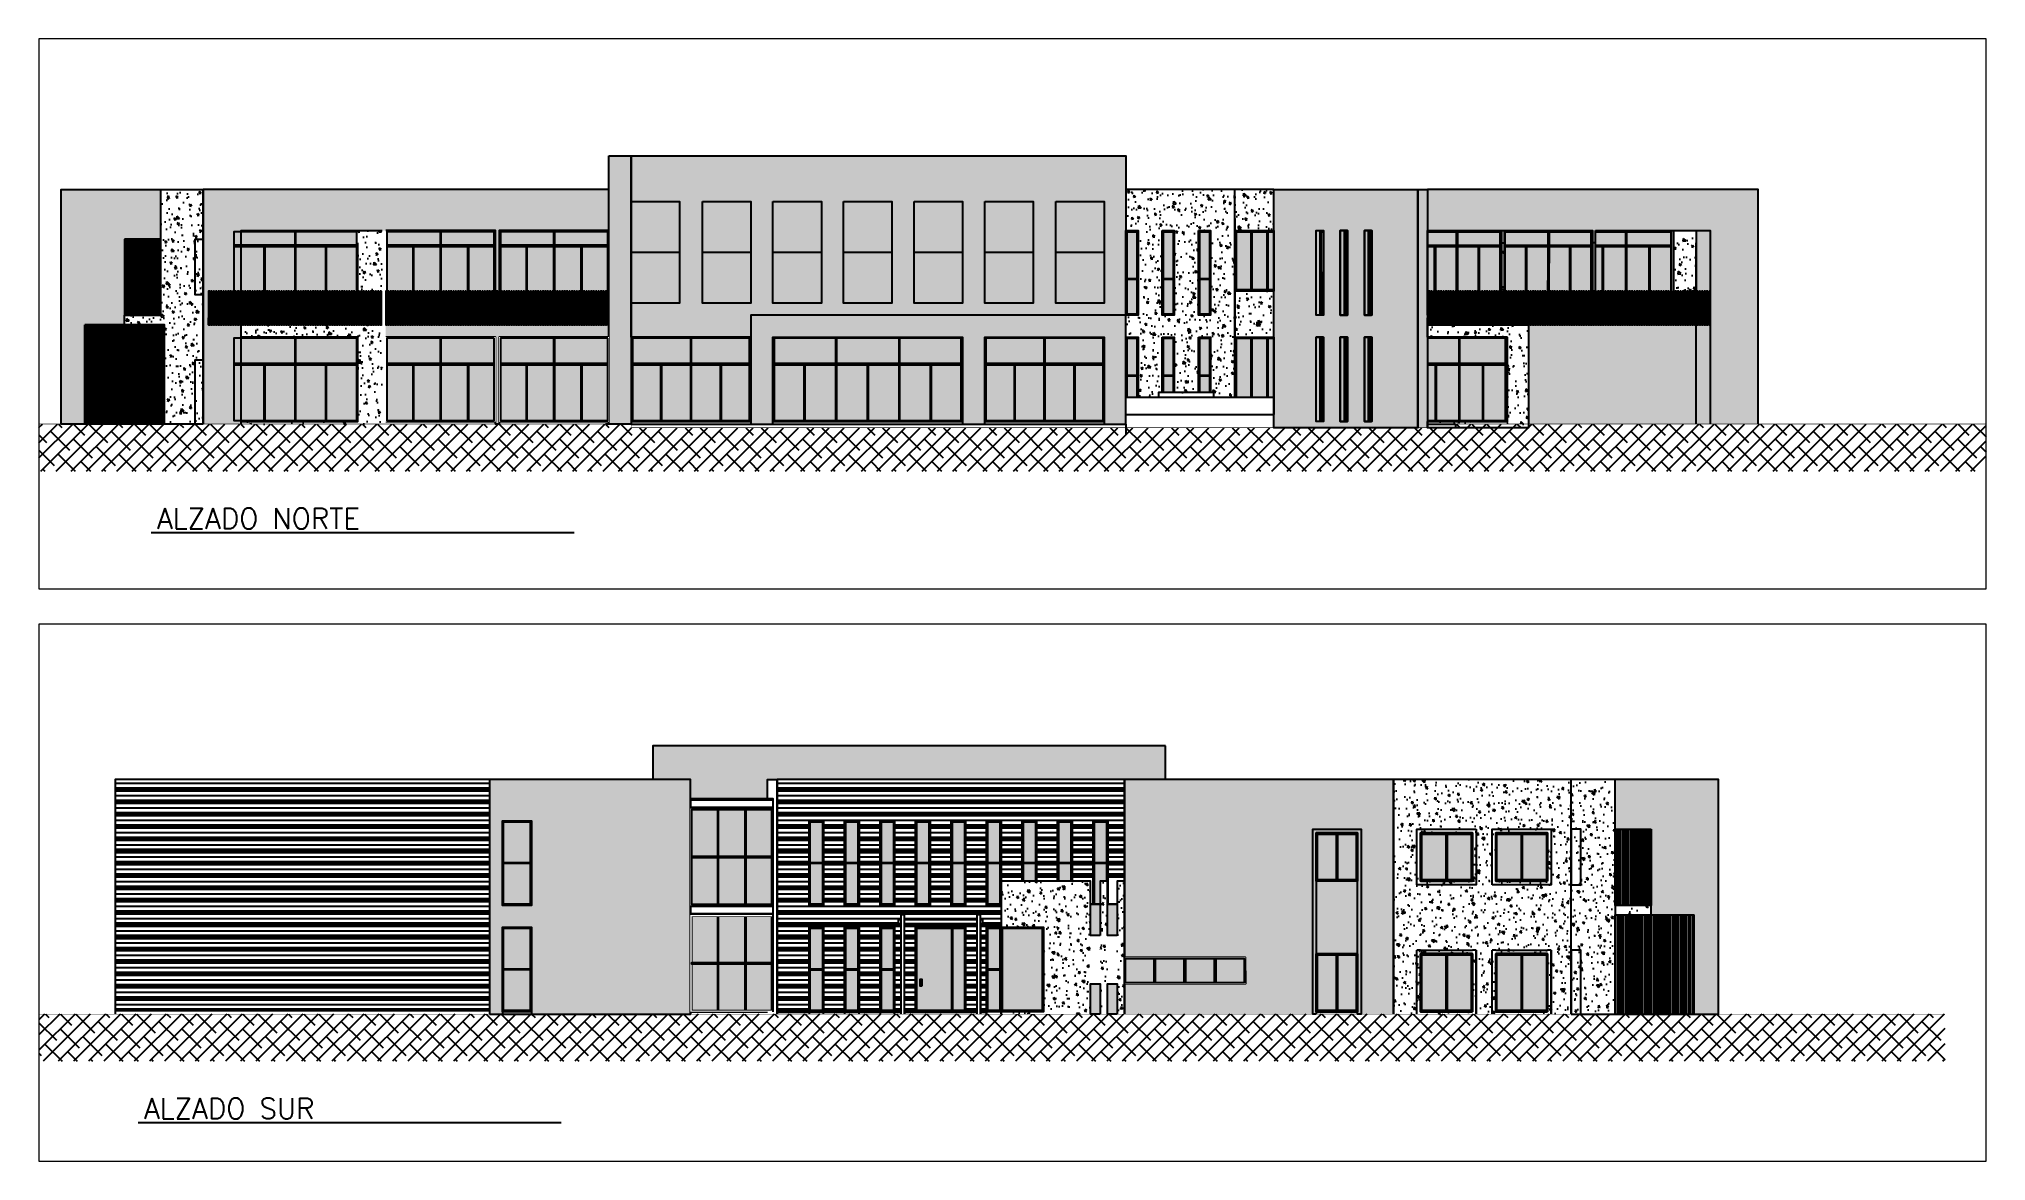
# Paper-space layout 'SC-ARQ-04' of a CAD drawing. Header units: metres. Extents: x 52 to 857, y 81 to 545.
# The model-space entities are those that its viewports show. They can reach past a viewport. Long polylines and large blocks are cut down to what shows.
import ezdxf

# ---------------------------------------------------------------- set-up
doc = ezdxf.new("R2010")
doc.units = ezdxf.units.M
for name, color, linetype in [('A-ANNO-TEXT', 3, 'Continuous'), ('A-ELEV0', 7, 'Continuous'), ('A-ELEV3', 2, 'Continuous'), ('A-ELEV5', 5, 'Continuous'), ('A-ELEV6', 1, 'Continuous'), ('A-ELEV7', 8, 'Continuous'), ('A-ELEV8', 9, 'Continuous'), ('A-PATT+', 8, 'Continuous')]:
    doc.layers.add(name, color=color, linetype=linetype)
doc.styles.add('{18b73a54-fa43-428c-adcb-c1c7bbdf2c84}', font='Simplex.shx')
pattern_1 = [(320, (3.9368, 0), (-0.07969543, -0.91092334), [0.09525, -1.04775]), (265, (3.9368, 0), (0.95528423, 0.1762171), [0.0762, -0.83820292]), (10.451445, (3.9302, -0.0759), (0.87558876, -0.73470624), [0.08095004, -0.89045122]), (316.1842, (4.1908, -5e-17), (-0.21021164, -1.3553952), [0.142875, -1.571625]), (6.635558, (4.1733, -0.113), (1.2371306, -1.18702067), [0.1214251, -1.33567804]), (261.18415, (4.1908, -5e-17), (1.2371306, -1.1870207), [0.11429984, -1.25729866]), (291, (4.1273, -0.127), (-0.51132599, -0.75807196), [0.09525, -1.04775]), (236, (4.1273, -0.127), (0.92093983, -0.30901014), [0.0762, -0.8382]), (341.451445, (4.0847, -0.1902), (0.40961384, -1.0670821), [0.08095004, -0.8904497]), (307.5, (3.93682, 0), (0.422775194, -0.015443016), [0, -0.82804, 0, -0.8509, 0, -0.841375]), (277.5, (3.9368, 0), (0.500902874, -0.33409831), [0, -0.48514, 0, -0.80899, 0, -0.320675]), (237.5, (3.93682, 0.2832), (-0.02864372, -0.677952976), [0, -0.3175, 0, -0.9906, 0, -1.31445]), (227.5, (3.9368, 0.4102), (0.12713246, -0.74064591), [0, -0.41275, 0, -0.65786, 0, -0.93345])]
pattern_2 = [(320, (3.9437, 0), (-0.07969543, -0.91092334), [0.09525, -1.04775]), (265, (3.9437, 0), (0.95528423, 0.1762171), [0.0762, -0.83820292]), (10.451445, (3.9371, -0.0759), (0.87558876, -0.73470624), [0.08095004, -0.89045122]), (316.1842, (4.1977, -5e-17), (-0.21021164, -1.3553952), [0.142875, -1.571625]), (6.635558, (4.1802, -0.113), (1.2371306, -1.18702067), [0.1214251, -1.33567804]), (261.18415, (4.1977, -5e-17), (1.2371306, -1.1870207), [0.11429984, -1.25729866]), (291, (4.1342, -0.127), (-0.51132599, -0.75807196), [0.09525, -1.04775]), (236, (4.1342, -0.127), (0.92093983, -0.30901014), [0.0762, -0.8382]), (341.451445, (4.0916, -0.1902), (0.40961384, -1.0670821), [0.08095004, -0.8904497]), (307.5, (3.9437, 0), (0.422775194, -0.015443016), [0, -0.82804, 0, -0.8509, 0, -0.841375]), (277.5, (3.9437, 0), (0.500902874, -0.33409831), [0, -0.48514, 0, -0.80899, 0, -0.320675]), (237.5, (3.9437, 0.2832), (-0.02864372, -0.677952976), [0, -0.3175, 0, -0.9906, 0, -1.31445]), (227.5, (3.9437, 0.4102), (0.12713246, -0.74064591), [0, -0.41275, 0, -0.65786, 0, -0.93345])]
pattern_3 = [(0, (3.9437, 0), (0, 0.508), []), (0, (3.9437, 0.0635), (0, 0.508), []), (0, (3.9437, 0.127), (0, 0.508), []), (0, (3.9437, 0.3175), (0, 0.508), [])]

psp = doc.layouts.new('SC-ARQ-04')

msp = doc.modelspace()

# ---------------------------------------------------------------- texts
at = {"layer": 'A-ANNO-TEXT', "insert": (2744.902, 1929.511), "char_height": 0.8437, "attachment_point": 1, "rotation": 180, "style": '{18b73a54-fa43-428c-adcb-c1c7bbdf2c84}'}
msp.add_mtext_dynamic_manual_height_columns('ALZADO SUR', width=22.63976, gutter_width=64.749, heights=[0], dxfattribs=at)
at = {"layer": 'A-ANNO-TEXT', "insert": (2683.745, 1654.82, 0), "char_height": 0.84375, "attachment_point": 1, "style": '{18b73a54-fa43-428c-adcb-c1c7bbdf2c84}'}
msp.add_mtext_dynamic_manual_height_columns('ALZADO NORTE', width=22.63976, gutter_width=64.749, heights=[0], dxfattribs=at)

# ---------------------------------------------------------------- blocks, each defined once
blk = doc.blocks.new('A$C8937a6e4')
blk.add_wipeout([(0.05, 1.4), (0, 1.4), (0, 0), (0.05, 0)]).dxf.layer = 'A-ELEV5'
at = {"layer": 'A-ELEV5'}
blk.add_lwpolyline([(0.05, 1.4), (0, 1.4), (0, 0), (0.05, 0)], close=True, dxfattribs=at)
blk = doc.blocks.new('A$Cb3e85150')
at = {"layer": 'A-ELEV5'}
blk.add_blockref('A$C8937a6e4', (0, 0), dxfattribs=at)
blk.add_blockref('A$C8937a6e4', (0.1, 0), dxfattribs=at)
blk.add_blockref('A$C8937a6e4', (0.2, 0), dxfattribs=at)
blk.add_blockref('A$C8937a6e4', (0.3, 0), dxfattribs=at)
blk.add_blockref('A$C8937a6e4', (0.4, 0), dxfattribs=at)
blk.add_blockref('A$C8937a6e4', (0.5, 0), dxfattribs=at)
blk.add_blockref('A$C8937a6e4', (0.6, 0), dxfattribs=at)
blk.add_blockref('A$C8937a6e4', (0.7, 0), dxfattribs=at)
blk.add_blockref('A$C8937a6e4', (0.8, 0), dxfattribs=at)
blk.add_blockref('A$C8937a6e4', (0.9, 0), dxfattribs=at)
blk.add_blockref('A$C8937a6e4', (1, 0), dxfattribs=at)
blk.add_blockref('A$C8937a6e4', (1.1, 0), dxfattribs=at)
blk.add_blockref('A$C8937a6e4', (1.2, 0), dxfattribs=at)
blk.add_blockref('A$C8937a6e4', (1.3, 0), dxfattribs=at)
blk.add_blockref('A$C8937a6e4', (1.4, 0), dxfattribs=at)
blk.add_blockref('A$C8937a6e4', (1.5, 0), dxfattribs=at)
blk.add_blockref('A$C8937a6e4', (1.6, 0), dxfattribs=at)
blk.add_blockref('A$C8937a6e4', (1.7, 0), dxfattribs=at)
blk.add_blockref('A$C8937a6e4', (1.8, 0), dxfattribs=at)
blk.add_blockref('A$C8937a6e4', (1.9, 0), dxfattribs=at)
blk.add_blockref('A$C8937a6e4', (2, 0), dxfattribs=at)
blk.add_blockref('A$C8937a6e4', (2.1, 0), dxfattribs=at)
blk.add_blockref('A$C8937a6e4', (2.2, 0), dxfattribs=at)
blk.add_blockref('A$C8937a6e4', (2.3, 0), dxfattribs=at)
blk.add_blockref('A$C8937a6e4', (2.4, 0), dxfattribs=at)
blk.add_blockref('A$C8937a6e4', (2.5, 0), dxfattribs=at)
blk.add_blockref('A$C8937a6e4', (2.6, 0), dxfattribs=at)
blk.add_blockref('A$C8937a6e4', (2.7, 0), dxfattribs=at)
blk.add_blockref('A$C8937a6e4', (2.8, 0), dxfattribs=at)
blk.add_blockref('A$C8937a6e4', (2.9, 0), dxfattribs=at)
blk.add_blockref('A$C8937a6e4', (3, 0), dxfattribs=at)
blk.add_blockref('A$C8937a6e4', (3.1, 0), dxfattribs=at)
blk.add_blockref('A$C8937a6e4', (3.2, 0), dxfattribs=at)
blk.add_blockref('A$C8937a6e4', (3.3, 0), dxfattribs=at)
blk.add_blockref('A$C8937a6e4', (3.4, 0), dxfattribs=at)
blk.add_blockref('A$C8937a6e4', (3.5, 0), dxfattribs=at)
blk.add_blockref('A$C8937a6e4', (3.6, 0), dxfattribs=at)
blk.add_blockref('A$C8937a6e4', (3.7, 0), dxfattribs=at)
blk.add_blockref('A$C8937a6e4', (3.8, 0), dxfattribs=at)
blk.add_blockref('A$C8937a6e4', (3.9, 0), dxfattribs=at)
blk.add_blockref('A$C8937a6e4', (4, 0), dxfattribs=at)
blk.add_blockref('A$C8937a6e4', (4.1, 0), dxfattribs=at)
blk.add_blockref('A$C8937a6e4', (4.2, 0), dxfattribs=at)
blk.add_blockref('A$C8937a6e4', (4.3, 0), dxfattribs=at)
blk.add_blockref('A$C8937a6e4', (4.4, 0), dxfattribs=at)
blk.add_blockref('A$C8937a6e4', (4.5, 0), dxfattribs=at)
blk.add_blockref('A$C8937a6e4', (4.6, 0), dxfattribs=at)
blk.add_blockref('A$C8937a6e4', (4.7, 0), dxfattribs=at)
blk.add_blockref('A$C8937a6e4', (4.8, 0), dxfattribs=at)
blk.add_blockref('A$C8937a6e4', (4.9, 0), dxfattribs=at)
blk.add_blockref('A$C8937a6e4', (5.001, 0), dxfattribs=at)
blk.add_blockref('A$C8937a6e4', (5.101, 0), dxfattribs=at)
blk.add_blockref('A$C8937a6e4', (5.201, 0), dxfattribs=at)
blk.add_blockref('A$C8937a6e4', (5.301, 0), dxfattribs=at)
blk.add_blockref('A$C8937a6e4', (5.401, 0), dxfattribs=at)
blk.add_blockref('A$C8937a6e4', (5.501, 0), dxfattribs=at)
blk.add_blockref('A$C8937a6e4', (5.601, 0), dxfattribs=at)
blk.add_blockref('A$C8937a6e4', (5.701, 0), dxfattribs=at)
blk.add_blockref('A$C8937a6e4', (5.801, 0), dxfattribs=at)
blk.add_blockref('A$C8937a6e4', (5.901, 0), dxfattribs=at)
blk.add_blockref('A$C8937a6e4', (6.001, 0), dxfattribs=at)
blk.add_blockref('A$C8937a6e4', (6.101, 0), dxfattribs=at)
blk.add_blockref('A$C8937a6e4', (6.201, 0), dxfattribs=at)
blk.add_blockref('A$C8937a6e4', (6.301, 0), dxfattribs=at)
blk.add_blockref('A$C8937a6e4', (6.401, 0), dxfattribs=at)
blk.add_blockref('A$C8937a6e4', (6.501, 0), dxfattribs=at)
blk.add_blockref('A$C8937a6e4', (6.601, 0), dxfattribs=at)
blk.add_blockref('A$C8937a6e4', (6.701, 0), dxfattribs=at)
blk.add_blockref('A$C8937a6e4', (6.801, 0), dxfattribs=at)
blk.add_blockref('A$C8937a6e4', (6.901, 0), dxfattribs=at)
blk.add_blockref('A$C8937a6e4', (7.001, 0), dxfattribs=at)
blk.add_blockref('A$C8937a6e4', (7.101, 0), dxfattribs=at)
blk.add_blockref('A$C8937a6e4', (7.201, 0), dxfattribs=at)
blk.add_blockref('A$C8937a6e4', (7.301, 0), dxfattribs=at)
blk.add_blockref('A$C8937a6e4', (7.401, 0), dxfattribs=at)
blk.add_blockref('A$C8937a6e4', (7.501, 0), dxfattribs=at)
blk.add_blockref('A$C8937a6e4', (7.601, 0), dxfattribs=at)
blk.add_blockref('A$C8937a6e4', (7.701, 0), dxfattribs=at)
blk.add_blockref('A$C8937a6e4', (7.801, 0), dxfattribs=at)
blk.add_blockref('A$C8937a6e4', (7.901, 0), dxfattribs=at)
blk.add_blockref('A$C8937a6e4', (8.001, 0), dxfattribs=at)
blk.add_blockref('A$C8937a6e4', (8.101, 0), dxfattribs=at)
blk.add_blockref('A$C8937a6e4', (8.201, 0), dxfattribs=at)
blk.add_blockref('A$C8937a6e4', (8.301, 0), dxfattribs=at)
blk.add_blockref('A$C8937a6e4', (8.401, 0), dxfattribs=at)
blk.add_blockref('A$C8937a6e4', (8.501, 0), dxfattribs=at)
blk.add_blockref('A$C8937a6e4', (8.601, 0), dxfattribs=at)
blk.add_blockref('A$C8937a6e4', (8.701, 0), dxfattribs=at)
blk.add_blockref('A$C8937a6e4', (8.801, 0), dxfattribs=at)
blk.add_blockref('A$C8937a6e4', (8.901, 0), dxfattribs=at)
blk.add_blockref('A$C8937a6e4', (9.001, 0), dxfattribs=at)
blk.add_blockref('A$C8937a6e4', (9.101, 0), dxfattribs=at)
blk.add_blockref('A$C8937a6e4', (9.201, 0), dxfattribs=at)
blk.add_blockref('A$C8937a6e4', (9.301, 0), dxfattribs=at)
blk.add_blockref('A$C8937a6e4', (9.401, 0), dxfattribs=at)
blk.add_blockref('A$C8937a6e4', (9.501, 0), dxfattribs=at)
blk.add_blockref('A$C8937a6e4', (9.601, 0), dxfattribs=at)
blk.add_blockref('A$C8937a6e4', (9.701, 0), dxfattribs=at)
blk.add_blockref('A$C8937a6e4', (9.801, 0), dxfattribs=at)
blk.add_blockref('A$C8937a6e4', (9.901, 0), dxfattribs=at)
blk.add_blockref('A$C8937a6e4', (10.001, 0), dxfattribs=at)
blk.add_blockref('A$C8937a6e4', (10.101, 0), dxfattribs=at)
blk.add_blockref('A$C8937a6e4', (10.201, 0), dxfattribs=at)
blk.add_blockref('A$C8937a6e4', (10.301, 0), dxfattribs=at)
blk.add_blockref('A$C8937a6e4', (10.401, 0), dxfattribs=at)
blk.add_blockref('A$C8937a6e4', (10.501, 0), dxfattribs=at)
blk.add_blockref('A$C8937a6e4', (10.601, 0), dxfattribs=at)
blk.add_blockref('A$C8937a6e4', (10.701, 0), dxfattribs=at)
blk.add_blockref('A$C8937a6e4', (10.801, 0), dxfattribs=at)
blk.add_blockref('A$C8937a6e4', (10.901, 0), dxfattribs=at)
blk.add_blockref('A$C8937a6e4', (11.001, 0), dxfattribs=at)
blk.add_blockref('A$C8937a6e4', (11.101, 0), dxfattribs=at)
blk.add_blockref('A$C8937a6e4', (11.201, 0), dxfattribs=at)
blk.add_blockref('A$C8937a6e4', (11.301, 0), dxfattribs=at)
blk.add_blockref('A$C8937a6e4', (11.401, 0), dxfattribs=at)
blk.add_blockref('A$C8937a6e4', (11.501, 0), dxfattribs=at)
blk.add_blockref('A$C8937a6e4', (11.601, 0), dxfattribs=at)
blk = doc.blocks.new('A$Ccff6360b')
blk.add_wipeout([(0.05, 1.4), (0, 1.4), (0, 0), (0.05, 0)]).dxf.layer = 'A-ELEV0'
at = {"layer": 'A-ELEV0'}
blk.add_lwpolyline([(0.05, 1.4), (0, 1.4), (0, 0), (0.05, 0)], close=True, dxfattribs=at)
blk = doc.blocks.new('A$C539e3da3')
at = {"layer": 'A-ELEV0'}
blk.add_blockref('A$Ccff6360b', (0, 0), dxfattribs=at)
blk.add_blockref('A$Ccff6360b', (0.1, 0), dxfattribs=at)
blk.add_blockref('A$Ccff6360b', (0.2, 0), dxfattribs=at)
blk.add_blockref('A$Ccff6360b', (0.3, 0), dxfattribs=at)
blk.add_blockref('A$Ccff6360b', (0.4, 0), dxfattribs=at)
blk.add_blockref('A$Ccff6360b', (0.5, 0), dxfattribs=at)
blk.add_blockref('A$Ccff6360b', (0.6, 0), dxfattribs=at)
blk.add_blockref('A$Ccff6360b', (0.7, 0), dxfattribs=at)
blk.add_blockref('A$Ccff6360b', (0.8, 0), dxfattribs=at)
blk.add_blockref('A$Ccff6360b', (0.9, 0), dxfattribs=at)
blk.add_blockref('A$Ccff6360b', (1, 0), dxfattribs=at)
blk.add_blockref('A$Ccff6360b', (1.1, 0), dxfattribs=at)
blk.add_blockref('A$Ccff6360b', (1.2, 0), dxfattribs=at)
blk.add_blockref('A$Ccff6360b', (1.3, 0), dxfattribs=at)
blk.add_blockref('A$Ccff6360b', (1.4, 0), dxfattribs=at)
blk.add_blockref('A$Ccff6360b', (1.5, 0), dxfattribs=at)
blk.add_blockref('A$Ccff6360b', (1.6, 0), dxfattribs=at)
blk.add_blockref('A$Ccff6360b', (1.7, 0), dxfattribs=at)
blk.add_blockref('A$Ccff6360b', (1.8, 0), dxfattribs=at)
blk.add_blockref('A$Ccff6360b', (1.9, 0), dxfattribs=at)
blk.add_blockref('A$Ccff6360b', (2, 0), dxfattribs=at)
blk.add_blockref('A$Ccff6360b', (2.1, 0), dxfattribs=at)
blk.add_blockref('A$Ccff6360b', (2.2, 0), dxfattribs=at)
blk.add_blockref('A$Ccff6360b', (2.3, 0), dxfattribs=at)
blk.add_blockref('A$Ccff6360b', (2.4, 0), dxfattribs=at)
blk.add_blockref('A$Ccff6360b', (2.5, 0), dxfattribs=at)
blk.add_blockref('A$Ccff6360b', (2.6, 0), dxfattribs=at)
blk.add_blockref('A$Ccff6360b', (2.7, 0), dxfattribs=at)
blk.add_blockref('A$Ccff6360b', (2.8, 0), dxfattribs=at)
blk.add_blockref('A$Ccff6360b', (2.9, 0), dxfattribs=at)
blk.add_blockref('A$Ccff6360b', (3, 0), dxfattribs=at)
blk.add_blockref('A$Ccff6360b', (3.1, 0), dxfattribs=at)
blk.add_blockref('A$Ccff6360b', (3.2, 0), dxfattribs=at)
blk.add_blockref('A$Ccff6360b', (3.3, 0), dxfattribs=at)
blk.add_blockref('A$Ccff6360b', (3.4, 0), dxfattribs=at)
blk.add_blockref('A$Ccff6360b', (3.5, 0), dxfattribs=at)
blk.add_blockref('A$Ccff6360b', (3.6, 0), dxfattribs=at)
blk.add_blockref('A$Ccff6360b', (3.7, 0), dxfattribs=at)
blk.add_blockref('A$Ccff6360b', (3.8, 0), dxfattribs=at)
blk.add_blockref('A$Ccff6360b', (3.9, 0), dxfattribs=at)
blk.add_blockref('A$Ccff6360b', (4, 0), dxfattribs=at)
blk.add_blockref('A$Ccff6360b', (4.1, 0), dxfattribs=at)
blk.add_blockref('A$Ccff6360b', (4.2, 0), dxfattribs=at)
blk.add_blockref('A$Ccff6360b', (4.3, 0), dxfattribs=at)
blk.add_blockref('A$Ccff6360b', (4.4, 0), dxfattribs=at)
blk.add_blockref('A$Ccff6360b', (4.5, 0), dxfattribs=at)
blk.add_blockref('A$Ccff6360b', (4.6, 0), dxfattribs=at)
blk.add_blockref('A$Ccff6360b', (4.7, 0), dxfattribs=at)
blk.add_blockref('A$Ccff6360b', (4.8, 0), dxfattribs=at)
blk.add_blockref('A$Ccff6360b', (4.9, 0), dxfattribs=at)
blk.add_blockref('A$Ccff6360b', (5.001, 0), dxfattribs=at)
blk.add_blockref('A$Ccff6360b', (5.101, 0), dxfattribs=at)
blk.add_blockref('A$Ccff6360b', (5.201, 0), dxfattribs=at)
blk.add_blockref('A$Ccff6360b', (5.301, 0), dxfattribs=at)
blk.add_blockref('A$Ccff6360b', (5.401, 0), dxfattribs=at)
blk.add_blockref('A$Ccff6360b', (5.501, 0), dxfattribs=at)
blk.add_blockref('A$Ccff6360b', (5.601, 0), dxfattribs=at)
blk.add_blockref('A$Ccff6360b', (5.701, 0), dxfattribs=at)
blk.add_blockref('A$Ccff6360b', (5.801, 0), dxfattribs=at)
blk.add_blockref('A$Ccff6360b', (5.901, 0), dxfattribs=at)
blk.add_blockref('A$Ccff6360b', (6.001, 0), dxfattribs=at)
blk.add_blockref('A$Ccff6360b', (6.101, 0), dxfattribs=at)
blk.add_blockref('A$Ccff6360b', (6.201, 0), dxfattribs=at)
blk.add_blockref('A$Ccff6360b', (6.301, 0), dxfattribs=at)
blk.add_blockref('A$Ccff6360b', (6.401, 0), dxfattribs=at)
blk.add_blockref('A$Ccff6360b', (6.501, 0), dxfattribs=at)
blk.add_blockref('A$Ccff6360b', (6.601, 0), dxfattribs=at)
blk.add_blockref('A$Ccff6360b', (6.701, 0), dxfattribs=at)
blk.add_blockref('A$Ccff6360b', (6.801, 0), dxfattribs=at)
blk.add_blockref('A$Ccff6360b', (6.901, 0), dxfattribs=at)
blk.add_blockref('A$Ccff6360b', (7.001, 0), dxfattribs=at)
blk.add_blockref('A$Ccff6360b', (7.101, 0), dxfattribs=at)
blk.add_blockref('A$Ccff6360b', (7.414, 0), dxfattribs=at)
blk.add_blockref('A$Ccff6360b', (7.514, 0), dxfattribs=at)
blk.add_blockref('A$Ccff6360b', (7.614, 0), dxfattribs=at)
blk.add_blockref('A$Ccff6360b', (7.714, 0), dxfattribs=at)
for p in [(7.328, 0), (7.814, 0)]:
    blk.add_blockref('A$Ccff6360b', p, dxfattribs=at)
blk.add_blockref('A$Ccff6360b', (7.914, 0), dxfattribs=at)
blk.add_blockref('A$Ccff6360b', (8.014, 0), dxfattribs=at)
blk.add_blockref('A$Ccff6360b', (8.114, 0), dxfattribs=at)
blk.add_blockref('A$Ccff6360b', (8.214, 0), dxfattribs=at)
blk.add_blockref('A$Ccff6360b', (8.314, 0), dxfattribs=at)
blk.add_blockref('A$Ccff6360b', (8.414, 0), dxfattribs=at)
blk.add_blockref('A$Ccff6360b', (8.514, 0), dxfattribs=at)
blk.add_blockref('A$Ccff6360b', (8.614, 0), dxfattribs=at)
blk.add_blockref('A$Ccff6360b', (8.714, 0), dxfattribs=at)
blk.add_blockref('A$Ccff6360b', (8.814, 0), dxfattribs=at)
blk.add_blockref('A$Ccff6360b', (8.914, 0), dxfattribs=at)
blk.add_blockref('A$Ccff6360b', (9.014, 0), dxfattribs=at)
blk.add_blockref('A$Ccff6360b', (9.114, 0), dxfattribs=at)
blk.add_blockref('A$Ccff6360b', (9.214, 0), dxfattribs=at)
blk.add_blockref('A$Ccff6360b', (9.314, 0), dxfattribs=at)
blk.add_blockref('A$Ccff6360b', (9.414, 0), dxfattribs=at)
blk.add_blockref('A$Ccff6360b', (9.514, 0), dxfattribs=at)
blk.add_blockref('A$Ccff6360b', (9.614, 0), dxfattribs=at)
blk.add_blockref('A$Ccff6360b', (9.714, 0), dxfattribs=at)
blk.add_blockref('A$Ccff6360b', (9.814, 0), dxfattribs=at)
blk.add_blockref('A$Ccff6360b', (9.914, 0), dxfattribs=at)
blk.add_blockref('A$Ccff6360b', (10.014, 0), dxfattribs=at)
blk.add_blockref('A$Ccff6360b', (10.114, 0), dxfattribs=at)
blk.add_blockref('A$Ccff6360b', (10.214, 0), dxfattribs=at)
blk.add_blockref('A$Ccff6360b', (10.314, 0), dxfattribs=at)
blk.add_blockref('A$Ccff6360b', (10.414, 0), dxfattribs=at)
blk.add_blockref('A$Ccff6360b', (10.514, 0), dxfattribs=at)
blk.add_blockref('A$Ccff6360b', (10.614, 0), dxfattribs=at)
blk.add_blockref('A$Ccff6360b', (10.714, 0), dxfattribs=at)
blk.add_blockref('A$Ccff6360b', (10.814, 0), dxfattribs=at)
blk.add_blockref('A$Ccff6360b', (10.914, 0), dxfattribs=at)
blk.add_blockref('A$Ccff6360b', (11.014, 0), dxfattribs=at)
blk.add_blockref('A$Ccff6360b', (11.114, 0), dxfattribs=at)
blk.add_blockref('A$Ccff6360b', (11.214, 0), dxfattribs=at)
blk.add_blockref('A$Ccff6360b', (11.314, 0), dxfattribs=at)
blk.add_blockref('A$Ccff6360b', (11.414, 0), dxfattribs=at)
blk.add_blockref('A$Ccff6360b', (11.514, 0), dxfattribs=at)
blk.add_blockref('A$Ccff6360b', (11.614, 0), dxfattribs=at)
blk.add_blockref('A$Ccff6360b', (11.714, 0), dxfattribs=at)
blk.add_blockref('A$Ccff6360b', (11.814, 0), dxfattribs=at)
blk.add_blockref('A$Ccff6360b', (11.914, 0), dxfattribs=at)
blk.add_blockref('A$Ccff6360b', (12.014, 0), dxfattribs=at)
blk.add_blockref('A$Ccff6360b', (12.114, 0), dxfattribs=at)
blk.add_blockref('A$Ccff6360b', (12.214, 0), dxfattribs=at)
blk.add_blockref('A$Ccff6360b', (12.314, 0), dxfattribs=at)
blk.add_blockref('A$Ccff6360b', (12.414, 0), dxfattribs=at)
blk.add_blockref('A$Ccff6360b', (12.514, 0), dxfattribs=at)
blk.add_blockref('A$Ccff6360b', (12.614, 0), dxfattribs=at)
blk.add_blockref('A$Ccff6360b', (12.715, 0), dxfattribs=at)
blk.add_blockref('A$Ccff6360b', (12.815, 0), dxfattribs=at)
blk.add_blockref('A$Ccff6360b', (12.915, 0), dxfattribs=at)
blk.add_blockref('A$Ccff6360b', (13.015, 0), dxfattribs=at)
blk.add_blockref('A$Ccff6360b', (13.115, 0), dxfattribs=at)
blk.add_blockref('A$Ccff6360b', (13.215, 0), dxfattribs=at)
blk.add_blockref('A$Ccff6360b', (13.315, 0), dxfattribs=at)
blk.add_blockref('A$Ccff6360b', (13.415, 0), dxfattribs=at)
blk.add_blockref('A$Ccff6360b', (13.515, 0), dxfattribs=at)
blk.add_blockref('A$Ccff6360b', (13.615, 0), dxfattribs=at)
blk.add_blockref('A$Ccff6360b', (13.715, 0), dxfattribs=at)
blk.add_blockref('A$Ccff6360b', (13.815, 0), dxfattribs=at)
blk.add_blockref('A$Ccff6360b', (13.915, 0), dxfattribs=at)
blk.add_blockref('A$Ccff6360b', (14.015, 0), dxfattribs=at)
blk.add_blockref('A$Ccff6360b', (14.115, 0), dxfattribs=at)
blk.add_blockref('A$Ccff6360b', (14.215, 0), dxfattribs=at)
blk.add_blockref('A$Ccff6360b', (14.315, 0), dxfattribs=at)
blk.add_blockref('A$Ccff6360b', (14.415, 0), dxfattribs=at)
blk.add_blockref('A$Ccff6360b', (14.515, 0), dxfattribs=at)
blk.add_blockref('A$Ccff6360b', (14.615, 0), dxfattribs=at)
blk.add_blockref('A$Ccff6360b', (14.715, 0), dxfattribs=at)
blk.add_blockref('A$Ccff6360b', (14.815, 0), dxfattribs=at)
blk.add_blockref('A$Ccff6360b', (14.915, 0), dxfattribs=at)
blk.add_blockref('A$Ccff6360b', (15.015, 0), dxfattribs=at)
blk.add_blockref('A$Ccff6360b', (15.115, 0), dxfattribs=at)
blk.add_blockref('A$Ccff6360b', (15.215, 0), dxfattribs=at)
blk.add_blockref('A$Ccff6360b', (15.315, 0), dxfattribs=at)
blk.add_blockref('A$Ccff6360b', (15.415, 0), dxfattribs=at)
blk.add_blockref('A$Ccff6360b', (15.515, 0), dxfattribs=at)
blk.add_blockref('A$Ccff6360b', (15.615, 0), dxfattribs=at)
blk.add_blockref('A$Ccff6360b', (15.715, 0), dxfattribs=at)
blk.add_blockref('A$Ccff6360b', (15.815, 0), dxfattribs=at)
blk.add_blockref('A$Ccff6360b', (15.915, 0), dxfattribs=at)
blk.add_blockref('A$Ccff6360b', (16.015, 0), dxfattribs=at)
blk.add_blockref('A$Ccff6360b', (16.115, 0), dxfattribs=at)
blk.add_blockref('A$Ccff6360b', (16.215, 0), dxfattribs=at)
blk.add_blockref('A$Ccff6360b', (16.315, 0), dxfattribs=at)
blk.add_blockref('A$Ccff6360b', (16.415, 0), dxfattribs=at)
blk.add_blockref('A$Ccff6360b', (16.515, 0), dxfattribs=at)
blk = doc.blocks.new('A$C52d96eeb')
blk.add_wipeout([(0, 4.2), (2, 4.2), (2, 0), (0, 0)]).dxf.layer = 'A-ELEV3'
at = {"layer": 'A-ELEV3', "transparency": 33554457}
h = blk.add_hatch(color=256, dxfattribs=at)
h.dxf.hatch_style = 1
h.paths.add_polyline_path([(0, 4.2), (2, 4.2), (2, 0), (0, 0)])
at = {"layer": 'A-ELEV3'}
blk.add_line((2, 2.1), (0, 2.1), dxfattribs=at)
blk.add_lwpolyline([(0, 4.2), (2, 4.2), (2, 0), (0, 0)], close=True, dxfattribs=at)
blk = doc.blocks.new('A$Cd1414a78')
blk.add_wipeout([(5.129, 2.85), (5.129, 2.9), (0.05, 2.9), (0.05, 2.85)]).dxf.layer = 'A-ELEV5'
blk.add_wipeout([(5.179, 0.05), (5.179, 0), (0, 0), (0, 3.5), (5.179, 3.5), (5.179, 3.45), (0.05, 3.45), (0.05, 0.05), (5.129, 0.05), (5.129, 3.45), (5.179, 3.45)]).dxf.layer = 'A-ELEV5'
at = {"layer": 'A-ELEV5', "transparency": 33554457}
h = blk.add_hatch(color=256, dxfattribs=at)
h.dxf.hatch_style = 1
h.paths.add_polyline_path([(5.129, 2.9), (5.129, 3.45), (0.05, 3.45), (0.05, 2.9), (2.564, 2.9), (2.564, 3.45), (2.614, 3.45), (2.614, 2.9)])
h.paths.add_polyline_path([(2.564, 2.85), (1.345, 2.85), (1.345, 0.05), (2.564, 0.05)])
h.paths.add_polyline_path([(1.295, 2.85), (0.05, 2.85), (0.05, 0.05), (1.295, 0.05)])
h.paths.add_polyline_path([(3.834, 2.85), (2.614, 2.85), (2.614, 0.05), (3.834, 0.05)])
h.paths.add_polyline_path([(5.129, 2.85), (3.884, 2.85), (3.884, 0.05), (5.129, 0.05)])
at = {"layer": 'A-ELEV5'}
for points in [[(5.129, 3.45), (0.05, 3.45), (0.05, 0.05), (5.129, 0.05)], [(5.129, 2.85), (5.129, 2.9), (0.05, 2.9), (0.05, 2.85)], [(1.345, 2.85), (1.295, 2.85), (1.295, 0.05), (1.345, 0.05)]]:
    blk.add_lwpolyline(points, close=True, dxfattribs=at)
for points in [[(2.614, 2.85), (2.564, 2.85), (2.564, 0.05), (2.614, 0.05)], [(3.884, 2.85), (3.834, 2.85), (3.834, 0.05), (3.884, 0.05)]]:
    blk.add_wipeout(points).dxf.layer = 'A-ELEV5'
for points in [[(2.614, 2.85), (2.564, 2.85), (2.564, 0.05), (2.614, 0.05)], [(3.884, 2.85), (3.834, 2.85), (3.834, 0.05), (3.884, 0.05)]]:
    blk.add_lwpolyline(points, close=True, dxfattribs=at)
blk.add_wipeout([(2.614, 3.45), (2.564, 3.45), (2.564, 2.85), (2.614, 2.85)]).dxf.layer = 'A-ELEV5'
blk.add_lwpolyline([(2.614, 3.45), (2.564, 3.45), (2.564, 2.85), (2.614, 2.85)], close=True, dxfattribs=at)
blk = doc.blocks.new('A$C9bcd70ed')
blk.add_wipeout([(5.129, 2.35), (5.129, 2.4), (0.05, 2.4), (0.05, 2.35)]).dxf.layer = 'A-ELEV5'
blk.add_wipeout([(5.179, 0.05), (5.179, 0), (0, 0), (0, 3.5), (5.179, 3.5), (5.179, 3.45), (0.05, 3.45), (0.05, 0.05), (5.129, 0.05), (5.129, 3.45), (5.179, 3.45)]).dxf.layer = 'A-ELEV5'
at = {"layer": 'A-ELEV5', "transparency": 33554457}
h = blk.add_hatch(color=256, dxfattribs=at)
h.dxf.hatch_style = 1
h.paths.add_polyline_path([(2.564, 3.45), (0.05, 3.45), (0.05, 2.4), (2.564, 2.4)])
h.paths.add_polyline_path([(5.129, 3.45), (2.614, 3.45), (2.614, 2.4), (5.129, 2.4)])
h.paths.add_polyline_path([(3.834, 2.35), (2.614, 2.35), (2.614, 0.05), (3.834, 0.05)])
h.paths.add_polyline_path([(2.564, 2.35), (1.345, 2.35), (1.345, 0.05), (2.564, 0.05)])
h.paths.add_polyline_path([(1.295, 2.35), (0.05, 2.35), (0.05, 0.05), (1.295, 0.05)])
h.paths.add_polyline_path([(5.129, 2.35), (3.884, 2.35), (3.884, 0.05), (5.129, 0.05)])
at = {"layer": 'A-ELEV5'}
for points in [[(5.129, 3.45), (0.05, 3.45), (0.05, 0.05), (5.129, 0.05)], [(5.129, 2.35), (5.129, 2.4), (0.05, 2.4), (0.05, 2.35)], [(1.345, 2.35), (1.295, 2.35), (1.295, 0.05), (1.345, 0.05)]]:
    blk.add_lwpolyline(points, close=True, dxfattribs=at)
for points in [[(2.614, 2.35), (2.564, 2.35), (2.564, 0.05), (2.614, 0.05)], [(3.884, 2.35), (3.834, 2.35), (3.834, 0.05), (3.884, 0.05)]]:
    blk.add_wipeout(points).dxf.layer = 'A-ELEV5'
for points in [[(2.614, 2.35), (2.564, 2.35), (2.564, 0.05), (2.614, 0.05)], [(3.884, 2.35), (3.834, 2.35), (3.834, 0.05), (3.884, 0.05)]]:
    blk.add_lwpolyline(points, close=True, dxfattribs=at)
blk.add_wipeout([(2.614, 3.45), (2.564, 3.45), (2.564, 2.4), (2.614, 2.4)]).dxf.layer = 'A-ELEV5'
blk.add_lwpolyline([(2.614, 3.45), (2.564, 3.45), (2.564, 2.4), (2.614, 2.4)], close=True, dxfattribs=at)
blk = doc.blocks.new('A$C5b586e27')
blk.add_wipeout([(4.493, 2.35), (4.493, 2.4), (0.05, 2.4), (0.05, 2.35)]).dxf.layer = 'A-ELEV3'
blk.add_wipeout([(4.543, 0.05), (4.543, 0), (0, 0), (0, 3.5), (4.543, 3.5), (4.543, 3.45), (0.05, 3.45), (0.05, 0.05), (4.493, 0.05), (4.493, 3.45), (4.543, 3.45)]).dxf.layer = 'A-ELEV3'
at = {"layer": 'A-ELEV3', "transparency": 33554457}
h = blk.add_hatch(color=256, dxfattribs=at)
h.dxf.hatch_style = 1
h.paths.add_polyline_path([(4.493, 3.45), (2.297, 3.45), (2.297, 2.4), (4.493, 2.4)])
h.paths.add_polyline_path([(2.247, 3.45), (0.05, 3.45), (0.05, 2.4), (2.247, 2.4)])
h.paths.add_polyline_path([(2.247, 2.35), (1.166, 2.35), (1.166, 0.05), (2.247, 0.05)])
h.paths.add_polyline_path([(1.116, 2.35), (0.05, 2.35), (0.05, 0.05), (1.116, 0.05)])
h.paths.add_polyline_path([(3.384, 2.35), (2.297, 2.35), (2.297, 0.05), (3.384, 0.05)])
h.paths.add_polyline_path([(4.493, 2.35), (3.434, 2.35), (3.434, 0.05), (4.493, 0.05)])
at = {"layer": 'A-ELEV3'}
for points in [[(4.493, 3.45), (0.05, 3.45), (0.05, 0.05), (4.493, 0.05)], [(4.493, 2.35), (4.493, 2.4), (0.05, 2.4), (0.05, 2.35)], [(1.166, 2.35), (1.116, 2.35), (1.116, 0.05), (1.166, 0.05)]]:
    blk.add_lwpolyline(points, close=True, dxfattribs=at)
for points in [[(2.297, 2.35), (2.247, 2.35), (2.247, 0.05), (2.297, 0.05)], [(3.434, 2.35), (3.384, 2.35), (3.384, 0.05), (3.434, 0.05)]]:
    blk.add_wipeout(points).dxf.layer = 'A-ELEV3'
for points in [[(2.297, 2.35), (2.247, 2.35), (2.247, 0.05), (2.297, 0.05)], [(3.434, 2.35), (3.384, 2.35), (3.384, 0.05), (3.434, 0.05)]]:
    blk.add_lwpolyline(points, close=True, dxfattribs=at)
blk.add_wipeout([(2.297, 3.45), (2.247, 3.45), (2.247, 2.4), (2.297, 2.4)]).dxf.layer = 'A-ELEV3'
blk.add_lwpolyline([(2.297, 3.45), (2.247, 3.45), (2.247, 2.4), (2.297, 2.4)], close=True, dxfattribs=at)
blk = doc.blocks.new('A$C4010fdcc')
blk.add_wipeout([(4.493, 2.85), (4.493, 2.9), (0.05, 2.9), (0.05, 2.85)]).dxf.layer = 'A-ELEV3'
blk.add_wipeout([(4.543, 0.05), (4.543, 0), (0, 0), (0, 3.5), (4.543, 3.5), (4.543, 3.45), (0.05, 3.45), (0.05, 0.05), (4.493, 0.05), (4.493, 3.45), (4.543, 3.45)]).dxf.layer = 'A-ELEV3'
at = {"layer": 'A-ELEV3', "transparency": 33554457}
h = blk.add_hatch(color=256, dxfattribs=at)
h.dxf.hatch_style = 1
h.paths.add_polyline_path([(2.247, 3.45), (0.05, 3.45), (0.05, 2.9), (2.247, 2.9)])
h.paths.add_polyline_path([(4.493, 3.45), (2.297, 3.45), (2.297, 2.9), (4.493, 2.9)])
h.paths.add_polyline_path([(3.384, 2.85), (2.297, 2.85), (2.297, 0.05), (3.384, 0.05)])
h.paths.add_polyline_path([(4.493, 2.85), (3.434, 2.85), (3.434, 0.05), (4.493, 0.05)])
h.paths.add_polyline_path([(2.247, 2.85), (1.166, 2.85), (1.166, 0.05), (2.247, 0.05)])
h.paths.add_polyline_path([(1.116, 2.85), (0.05, 2.85), (0.05, 0.05), (1.116, 0.05)])
at = {"layer": 'A-ELEV3'}
for points in [[(4.493, 3.45), (0.05, 3.45), (0.05, 0.05), (4.493, 0.05)], [(4.493, 2.85), (4.493, 2.9), (0.05, 2.9), (0.05, 2.85)], [(1.166, 2.85), (1.116, 2.85), (1.116, 0.05), (1.166, 0.05)]]:
    blk.add_lwpolyline(points, close=True, dxfattribs=at)
for points in [[(2.297, 2.85), (2.247, 2.85), (2.247, 0.05), (2.297, 0.05)], [(3.434, 2.85), (3.384, 2.85), (3.384, 0.05), (3.434, 0.05)]]:
    blk.add_wipeout(points).dxf.layer = 'A-ELEV3'
for points in [[(2.297, 2.85), (2.247, 2.85), (2.247, 0.05), (2.297, 0.05)], [(3.434, 2.85), (3.384, 2.85), (3.384, 0.05), (3.434, 0.05)]]:
    blk.add_lwpolyline(points, close=True, dxfattribs=at)
blk.add_wipeout([(2.297, 3.45), (2.247, 3.45), (2.247, 2.9), (2.297, 2.9)]).dxf.layer = 'A-ELEV3'
blk.add_lwpolyline([(2.297, 3.45), (2.247, 3.45), (2.247, 2.9), (2.297, 2.9)], close=True, dxfattribs=at)
blk = doc.blocks.new('A$Cdabfc039')
blk.add_wipeout([(4.493, 2.35), (4.493, 2.4), (0.05, 2.4), (0.05, 2.35)]).dxf.layer = 'A-ELEV3'
blk.add_wipeout([(4.543, 0.05), (4.543, 0), (0, 0), (0, 3.5), (4.543, 3.5), (4.543, 3.45), (0.05, 3.45), (0.05, 0.05), (4.493, 0.05), (4.493, 3.45), (4.543, 3.45)]).dxf.layer = 'A-ELEV3'
at = {"layer": 'A-ELEV3', "transparency": 33554457}
h = blk.add_hatch(color=256, dxfattribs=at)
h.dxf.hatch_style = 1
h.paths.add_polyline_path([(2.247, 3.45), (0.05, 3.45), (0.05, 2.4), (2.247, 2.4)])
h.paths.add_polyline_path([(4.493, 3.45), (2.297, 3.45), (2.297, 2.4), (4.493, 2.4)])
h.paths.add_polyline_path([(3.384, 2.35), (2.297, 2.35), (2.297, 0.05), (3.384, 0.05)])
h.paths.add_polyline_path([(4.493, 2.35), (3.434, 2.35), (3.434, 0.05), (4.493, 0.05)])
h.paths.add_polyline_path([(2.247, 2.35), (1.166, 2.35), (1.166, 0.05), (2.247, 0.05)])
h.paths.add_polyline_path([(1.116, 2.35), (0.05, 2.35), (0.05, 0.05), (1.116, 0.05)])
at = {"layer": 'A-ELEV3'}
for points in [[(4.493, 3.45), (0.05, 3.45), (0.05, 0.05), (4.493, 0.05)], [(4.493, 2.35), (4.493, 2.4), (0.05, 2.4), (0.05, 2.35)], [(1.166, 2.35), (1.116, 2.35), (1.116, 0.05), (1.166, 0.05)]]:
    blk.add_lwpolyline(points, close=True, dxfattribs=at)
for points in [[(2.297, 2.35), (2.247, 2.35), (2.247, 0.05), (2.297, 0.05)], [(3.434, 2.35), (3.384, 2.35), (3.384, 0.05), (3.434, 0.05)]]:
    blk.add_wipeout(points).dxf.layer = 'A-ELEV3'
for points in [[(2.297, 2.35), (2.247, 2.35), (2.247, 0.05), (2.297, 0.05)], [(3.434, 2.35), (3.384, 2.35), (3.384, 0.05), (3.434, 0.05)]]:
    blk.add_lwpolyline(points, close=True, dxfattribs=at)
blk.add_wipeout([(2.297, 3.45), (2.247, 3.45), (2.247, 2.4), (2.297, 2.4)]).dxf.layer = 'A-ELEV3'
blk.add_lwpolyline([(2.297, 3.45), (2.247, 3.45), (2.247, 2.4), (2.297, 2.4)], close=True, dxfattribs=at)
blk = doc.blocks.new('A$Ca257b889')
blk.add_wipeout([(4.493, 2.85), (4.493, 2.9), (0.05, 2.9), (0.05, 2.85)]).dxf.layer = 'A-ELEV3'
blk.add_wipeout([(4.543, 0.05), (4.543, 0), (0, 0), (0, 3.5), (4.543, 3.5), (4.543, 3.45), (0.05, 3.45), (0.05, 0.05), (4.493, 0.05), (4.493, 3.45), (4.543, 3.45)]).dxf.layer = 'A-ELEV3'
at = {"layer": 'A-ELEV3', "transparency": 33554457}
h = blk.add_hatch(color=256, dxfattribs=at)
h.dxf.hatch_style = 1
h.paths.add_polyline_path([(4.493, 3.45), (2.297, 3.45), (2.297, 2.9), (4.493, 2.9)])
h.paths.add_polyline_path([(4.493, 2.85), (3.434, 2.85), (3.434, 0.05), (4.493, 0.05)])
h.paths.add_polyline_path([(3.384, 2.85), (2.297, 2.85), (2.297, 0.05), (3.384, 0.05)])
h.paths.add_polyline_path([(2.247, 2.85), (1.166, 2.85), (1.166, 0.05), (2.247, 0.05)])
h.paths.add_polyline_path([(2.247, 3.45), (0.05, 3.45), (0.05, 2.9), (2.247, 2.9)])
h.paths.add_polyline_path([(1.116, 2.85), (0.05, 2.85), (0.05, 0.05), (1.116, 0.05)])
at = {"layer": 'A-ELEV3'}
for points in [[(4.493, 3.45), (0.05, 3.45), (0.05, 0.05), (4.493, 0.05)], [(4.493, 2.85), (4.493, 2.9), (0.05, 2.9), (0.05, 2.85)], [(1.166, 2.85), (1.116, 2.85), (1.116, 0.05), (1.166, 0.05)]]:
    blk.add_lwpolyline(points, close=True, dxfattribs=at)
for points in [[(2.297, 2.85), (2.247, 2.85), (2.247, 0.05), (2.297, 0.05)], [(3.434, 2.85), (3.384, 2.85), (3.384, 0.05), (3.434, 0.05)]]:
    blk.add_wipeout(points).dxf.layer = 'A-ELEV3'
for points in [[(2.297, 2.85), (2.247, 2.85), (2.247, 0.05), (2.297, 0.05)], [(3.434, 2.85), (3.384, 2.85), (3.384, 0.05), (3.434, 0.05)]]:
    blk.add_lwpolyline(points, close=True, dxfattribs=at)
blk.add_wipeout([(2.297, 3.45), (2.247, 3.45), (2.247, 2.9), (2.297, 2.9)]).dxf.layer = 'A-ELEV3'
blk.add_lwpolyline([(2.297, 3.45), (2.247, 3.45), (2.247, 2.9), (2.297, 2.9)], close=True, dxfattribs=at)
blk = doc.blocks.new('A$C21b2c3e1')
blk.add_wipeout([(4.895, 2.35), (4.895, 2.4), (0.05, 2.4), (0.05, 2.35)]).dxf.layer = 'A-ELEV3'
blk.add_wipeout([(4.945, 0.05), (4.945, 0), (0, 0), (0, 3.5), (4.945, 3.5), (4.945, 3.45), (0.05, 3.45), (0.05, 0.05), (4.895, 0.05), (4.895, 3.45), (4.945, 3.45)]).dxf.layer = 'A-ELEV3'
at = {"layer": 'A-ELEV3', "transparency": 33554457}
h = blk.add_hatch(color=256, dxfattribs=at)
h.dxf.hatch_style = 1
h.paths.add_polyline_path([(2.447, 3.45), (0.05, 3.45), (0.05, 2.4), (2.447, 2.4)])
h.paths.add_polyline_path([(4.895, 3.45), (2.497, 3.45), (2.497, 2.4), (4.895, 2.4)])
h.paths.add_polyline_path([(4.895, 2.35), (3.734, 2.35), (3.734, 0.05), (4.895, 0.05)])
h.paths.add_polyline_path([(3.684, 2.35), (2.497, 2.35), (2.497, 0.05), (3.684, 0.05)])
h.paths.add_polyline_path([(2.447, 2.35), (1.261, 2.35), (1.261, 0.05), (2.447, 0.05)])
h.paths.add_polyline_path([(1.211, 2.35), (0.05, 2.35), (0.05, 0.05), (1.211, 0.05)])
at = {"layer": 'A-ELEV3'}
for points in [[(4.895, 3.45), (0.05, 3.45), (0.05, 0.05), (4.895, 0.05)], [(4.895, 2.35), (4.895, 2.4), (0.05, 2.4), (0.05, 2.35)], [(1.261, 2.35), (1.211, 2.35), (1.211, 0.05), (1.261, 0.05)]]:
    blk.add_lwpolyline(points, close=True, dxfattribs=at)
for points in [[(2.497, 2.35), (2.447, 2.35), (2.447, 0.05), (2.497, 0.05)], [(3.734, 2.35), (3.684, 2.35), (3.684, 0.05), (3.734, 0.05)]]:
    blk.add_wipeout(points).dxf.layer = 'A-ELEV3'
for points in [[(2.497, 2.35), (2.447, 2.35), (2.447, 0.05), (2.497, 0.05)], [(3.734, 2.35), (3.684, 2.35), (3.684, 0.05), (3.734, 0.05)]]:
    blk.add_lwpolyline(points, close=True, dxfattribs=at)
blk.add_wipeout([(2.497, 3.45), (2.447, 3.45), (2.447, 2.4), (2.497, 2.4)]).dxf.layer = 'A-ELEV3'
blk.add_lwpolyline([(2.497, 3.45), (2.447, 3.45), (2.447, 2.4), (2.497, 2.4)], close=True, dxfattribs=at)
blk = doc.blocks.new('A$Ccafbb19b')
blk.add_wipeout([(7.79, 2.35), (7.79, 2.4), (0.05, 2.4), (0.05, 2.35)]).dxf.layer = 'A-ELEV3'
blk.add_wipeout([(7.84, 0.05), (7.84, 0), (0, 0), (0, 3.5), (7.84, 3.5), (7.84, 3.45), (0.05, 3.45), (0.05, 0.05), (7.79, 0.05), (7.79, 3.45), (7.84, 3.45)]).dxf.layer = 'A-ELEV3'
at = {"layer": 'A-ELEV3', "transparency": 33554457}
h = blk.add_hatch(color=256, dxfattribs=at)
h.dxf.hatch_style = 1
h.paths.add_polyline_path([(5.202, 3.45), (2.638, 3.45), (2.638, 2.4), (5.202, 2.4)])
h.paths.add_polyline_path([(2.588, 3.45), (0.05, 3.45), (0.05, 2.4), (2.588, 2.4)])
h.paths.add_polyline_path([(7.79, 3.45), (5.252, 3.45), (5.252, 2.4), (7.79, 2.4)])
h.paths.add_polyline_path([(7.79, 2.35), (6.558, 2.35), (6.558, 0.05), (7.79, 0.05)])
h.paths.add_polyline_path([(6.508, 2.35), (5.252, 2.35), (5.252, 0.05), (6.508, 0.05)])
h.paths.add_polyline_path([(5.202, 2.35), (3.945, 2.35), (3.945, 0.05), (5.202, 0.05)])
h.paths.add_polyline_path([(3.895, 2.35), (2.638, 2.35), (2.638, 0.05), (3.895, 0.05)])
h.paths.add_polyline_path([(2.588, 2.35), (1.332, 2.35), (1.332, 0.05), (2.588, 0.05)])
h.paths.add_polyline_path([(1.282, 2.35), (0.05, 2.35), (0.05, 0.05), (1.282, 0.05)])
at = {"layer": 'A-ELEV3'}
for points in [[(7.79, 3.45), (0.05, 3.45), (0.05, 0.05), (7.79, 0.05)], [(5.252, 3.45), (5.202, 3.45), (5.202, 2.4), (5.252, 2.4)], [(7.79, 2.35), (7.79, 2.4), (0.05, 2.4), (0.05, 2.35)], [(1.332, 2.35), (1.282, 2.35), (1.282, 0.05), (1.332, 0.05)], [(5.252, 2.35), (5.202, 2.35), (5.202, 0.05), (5.252, 0.05)], [(6.558, 2.35), (6.508, 2.35), (6.508, 0.05), (6.558, 0.05)]]:
    blk.add_lwpolyline(points, close=True, dxfattribs=at)
for points in [[(2.638, 2.35), (2.588, 2.35), (2.588, 0.05), (2.638, 0.05)], [(3.945, 2.35), (3.895, 2.35), (3.895, 0.05), (3.945, 0.05)]]:
    blk.add_wipeout(points).dxf.layer = 'A-ELEV3'
for points in [[(2.638, 2.35), (2.588, 2.35), (2.588, 0.05), (2.638, 0.05)], [(3.945, 2.35), (3.895, 2.35), (3.895, 0.05), (3.945, 0.05)]]:
    blk.add_lwpolyline(points, close=True, dxfattribs=at)
blk.add_wipeout([(2.638, 3.45), (2.588, 3.45), (2.588, 2.4), (2.638, 2.4)]).dxf.layer = 'A-ELEV3'
blk.add_lwpolyline([(2.638, 3.45), (2.588, 3.45), (2.588, 2.4), (2.638, 2.4)], close=True, dxfattribs=at)
blk = doc.blocks.new('A$C98c4c68b')
blk.add_wipeout([(4.895, 2.35), (4.895, 2.4), (0.05, 2.4), (0.05, 2.35)]).dxf.layer = 'A-ELEV3'
blk.add_wipeout([(4.945, 0.05), (4.945, 0), (0, 0), (0, 3.5), (4.945, 3.5), (4.945, 3.45), (0.05, 3.45), (0.05, 0.05), (4.895, 0.05), (4.895, 3.45), (4.945, 3.45)]).dxf.layer = 'A-ELEV3'
at = {"layer": 'A-ELEV3', "transparency": 33554457}
h = blk.add_hatch(color=256, dxfattribs=at)
h.dxf.hatch_style = 1
h.paths.add_polyline_path([(2.447, 3.45), (0.05, 3.45), (0.05, 2.4), (2.447, 2.4)])
h.paths.add_polyline_path([(4.895, 3.45), (2.497, 3.45), (2.497, 2.4), (4.895, 2.4)])
h.paths.add_polyline_path([(3.684, 2.35), (2.497, 2.35), (2.497, 0.05), (3.684, 0.05)])
h.paths.add_polyline_path([(4.895, 2.35), (3.734, 2.35), (3.734, 0.05), (4.895, 0.05)])
h.paths.add_polyline_path([(2.447, 2.35), (1.261, 2.35), (1.261, 0.05), (2.447, 0.05)])
h.paths.add_polyline_path([(1.211, 2.35), (0.05, 2.35), (0.05, 0.05), (1.211, 0.05)])
at = {"layer": 'A-ELEV3'}
for points in [[(4.895, 3.45), (0.05, 3.45), (0.05, 0.05), (4.895, 0.05)], [(2.497, 3.45), (2.447, 3.45), (2.447, 2.4), (2.497, 2.4)], [(4.895, 2.35), (4.895, 2.4), (0.05, 2.4), (0.05, 2.35)], [(1.261, 2.35), (1.211, 2.35), (1.211, 0.05), (1.261, 0.05)]]:
    blk.add_lwpolyline(points, close=True, dxfattribs=at)
for points in [[(2.497, 2.35), (2.447, 2.35), (2.447, 0.05), (2.497, 0.05)], [(3.734, 2.35), (3.684, 2.35), (3.684, 0.05), (3.734, 0.05)]]:
    blk.add_wipeout(points).dxf.layer = 'A-ELEV3'
for points in [[(2.497, 2.35), (2.447, 2.35), (2.447, 0.05), (2.497, 0.05)], [(3.734, 2.35), (3.684, 2.35), (3.684, 0.05), (3.734, 0.05)]]:
    blk.add_lwpolyline(points, close=True, dxfattribs=at)
blk = doc.blocks.new('A$Ca163c5f7')
blk.add_wipeout([(0.05, 1.875), (0.05, 1.925), (0.45, 1.925), (0.45, 1.875)]).dxf.layer = 'A-ELEV7'
at = {"layer": 'A-ELEV7', "transparency": 33554457}
h = blk.add_hatch(color=256, dxfattribs=at)
h.dxf.hatch_style = 1
h.paths.add_polyline_path([(0.45, 3.45), (0.05, 3.45), (0.05, 1.925), (0.45, 1.925)])
h.paths.add_polyline_path([(0.45, 1.875), (0.05, 1.875), (0.05, 0.35), (0.45, 0.35)])
blk.add_wipeout([(0, 0.35), (0, 0.3), (0.5, 0.3), (0.5, 3.5), (0, 3.5), (0, 3.45), (0.45, 3.45), (0.45, 0.35), (0.05, 0.35), (0.05, 3.45), (0, 3.45)]).dxf.layer = 'A-ELEV7'
at = {"layer": 'A-ELEV7'}
for points in [[(0, 3.5), (0.5, 3.5), (0.5, 0.3), (0, 0.3)], [(0.05, 3.45), (0.45, 3.45), (0.45, 0.35), (0.05, 0.35)], [(0.05, 1.875), (0.05, 1.925), (0.45, 1.925), (0.45, 1.875)]]:
    blk.add_lwpolyline(points, close=True, dxfattribs=at)
blk = doc.blocks.new('A$C7bd04b4a')
blk.add_wipeout([(0.05, 1.475), (0.05, 1.525), (0.45, 1.525), (0.45, 1.475)]).dxf.layer = 'A-ELEV7'
at = {"layer": 'A-ELEV7', "transparency": 33554457}
h = blk.add_hatch(color=256, dxfattribs=at)
h.dxf.hatch_style = 1
h.paths.add_polyline_path([(0.45, 3.446), (0.05, 3.447), (0.05, 1.525), (0.45, 1.525)])
h.paths.add_polyline_path([(0.45, 1.475), (0.05, 1.475), (0.05, 0.05), (0.45, 0.05)])
blk.add_wipeout([(0, 0.05), (0, 0), (0.5, 0), (0.5, 3.5), (0, 3.5), (0, 3.446), (0.45, 3.446), (0.45, 0.05), (0.05, 0.05), (0.05, 3.446), (0, 3.446)]).dxf.layer = 'A-ELEV7'
at = {"layer": 'A-ELEV7'}
for points in [[(0, 3.5), (0.5, 3.5), (0.5, 0), (0, 0)], [(0.05, 3.447), (0.45, 3.446), (0.45, 0.05), (0.05, 0.05)], [(0.05, 1.475), (0.05, 1.525), (0.45, 1.525), (0.45, 1.475)]]:
    blk.add_lwpolyline(points, close=True, dxfattribs=at)
blk = doc.blocks.new('A$C53adbadc')
blk.add_wipeout([(0.94, 0.949), (0.966, 0.949), (0.966, 0.35), (0.94, 0.35)]).dxf.layer = 'A-ELEV7'
blk.add_wipeout([(0.94, 3.45), (0.966, 3.45), (0.966, 0.999), (0.94, 0.999)]).dxf.layer = 'A-ELEV7'
at = {"layer": 'A-ELEV7', "transparency": 33554457}
h = blk.add_hatch(color=256, dxfattribs=at)
h.dxf.hatch_style = 1
h.paths.add_polyline_path([(1.216, 3.45), (0.966, 3.45), (0.966, 0.999), (1.216, 0.999)])
h.paths.add_polyline_path([(1.216, 0.949), (0.966, 0.949), (0.966, 0.35), (1.216, 0.35)])
h.paths.add_polyline_path([(0.287, 0.999), (0.287, 3.45), (-0.33, 3.45), (-0.33, 0.999)])
h.paths.add_polyline_path([(0.312, 0.999), (0.94, 0.999), (0.94, 3.45), (0.312, 3.45)])
h.paths.add_polyline_path([(0.312, 0.35), (0.94, 0.35), (0.94, 0.949), (0.312, 0.949)])
h.paths.add_polyline_path([(-0.33, 0.35), (0.287, 0.35), (0.287, 0.949), (-0.33, 0.949)])
at = {"layer": 'A-ELEV7'}
blk.add_line((-0.33, 3.5), (1.216, 3.5), dxfattribs=at)
blk.add_wipeout([(-0.33, 0.949), (-0.33, 0.999), (1.216, 0.999), (1.216, 0.949)]).dxf.layer = 'A-ELEV7'
blk.add_wipeout([(0.287, 0.949), (0.312, 0.949), (0.312, 0.35), (0.287, 0.35)]).dxf.layer = 'A-ELEV7'
blk.add_wipeout([(0.287, 3.45), (0.312, 3.45), (0.312, 0.999), (0.287, 0.999)]).dxf.layer = 'A-ELEV7'
blk.add_wipeout([(-0.398, 0.35), (-0.398, 0.3), (1.216, 0.3), (1.216, 3.5), (-0.398, 3.5), (-0.398, 3.45), (1.216, 3.45), (1.216, 0.35), (-0.33, 0.35), (-0.33, 3.45), (-0.398, 3.45)]).dxf.layer = 'A-ELEV7'
for points in [[(-0.398, 3.5), (1.216, 3.5), (1.216, 0.3), (-0.398, 0.3)], [(-0.33, 3.45), (1.216, 3.45), (1.216, 0.35), (-0.33, 0.35)], [(0.287, 3.45), (0.312, 3.45), (0.312, 0.999), (0.287, 0.999)], [(0.94, 3.45), (0.966, 3.45), (0.966, 0.999), (0.94, 0.999)], [(-0.33, 0.949), (-0.33, 0.999), (1.216, 0.999), (1.216, 0.949)], [(0.287, 0.949), (0.312, 0.949), (0.312, 0.35), (0.287, 0.35)], [(0.94, 0.949), (0.966, 0.949), (0.966, 0.35), (0.94, 0.35)]]:
    blk.add_lwpolyline(points, close=True, dxfattribs=at)
blk = doc.blocks.new('A$C59af605a')
blk.add_wipeout([(1.85, -1.338), (1.85, -1.363), (-0.55, -1.363), (-0.55, -1.338)]).dxf.layer = 'A-ELEV7'
at = {"layer": 'A-ELEV7', "transparency": 33554457}
h = blk.add_hatch(color=256, dxfattribs=at)
h.dxf.hatch_style = 1
h.paths.add_polyline_path([(1.85, -1.614), (1.85, -1.364), (-0.55, -1.364), (-0.55, -1.614)])
h.paths.add_polyline_path([(-0.55, -0.71), (-0.55, -1.338), (1.85, -1.338), (1.85, -0.71)])
h.paths.add_polyline_path([(-0.55, -0.068), (-0.55, -0.685), (1.85, -0.685), (1.85, -0.068)])
blk.add_wipeout([(1.85, -0.685), (1.85, -0.71), (-0.55, -0.71), (-0.55, -0.685)]).dxf.layer = 'A-ELEV7'
blk.add_wipeout([(-0.05, 0), (-0.6, 0), (-0.6, -1.614), (1.9, -1.614), (1.9, 0), (1.85, 0), (1.85, -1.614), (-0.55, -1.614), (-0.55, -0.068), (1.85, -0.068), (1.85, 0)]).dxf.layer = 'A-ELEV7'
at = {"layer": 'A-ELEV7'}
for points in [[(1.9, 0), (1.9, -1.614), (-0.6, -1.614), (-0.6, 0)], [(1.85, -0.068), (1.85, -1.614), (-0.55, -1.614), (-0.55, -0.068)], [(1.85, -0.685), (1.85, -0.71), (-0.55, -0.71), (-0.55, -0.685)], [(1.85, -1.338), (1.85, -1.363), (-0.55, -1.363), (-0.55, -1.338)]]:
    blk.add_lwpolyline(points, close=True, dxfattribs=at)
blk = doc.blocks.new('A$C2961c447')
blk.add_wipeout([(0.05, 1.725), (0.05, 1.775), (0.127, 1.775), (0.127, 1.725)]).dxf.layer = 'A-ELEV5'
at = {"layer": 'A-ELEV5', "transparency": 33554457}
h = blk.add_hatch(color=256, dxfattribs=at)
h.dxf.hatch_style = 1
h.paths.add_polyline_path([(0.127, 3.45), (0.05, 3.45), (0.05, 1.775), (0.127, 1.775)])
h.paths.add_polyline_path([(0.127, 1.725), (0.05, 1.725), (0.05, 0.05), (0.127, 0.05)])
blk.add_wipeout([(0, 0.05), (0, 0), (0.127, 0), (0.127, 3.5), (0, 3.5), (0, 3.45), (0.127, 3.45), (0.127, 0.05), (0.05, 0.05), (0.05, 3.45), (0, 3.45)]).dxf.layer = 'A-ELEV5'
at = {"layer": 'A-ELEV5'}
for points in [[(0, 3.5), (0.127, 3.5), (0.127, 0), (0, 0)], [(0.05, 3.45), (0.127, 3.45), (0.127, 0.05), (0.05, 0.05)], [(0.05, 1.725), (0.05, 1.775), (0.127, 1.775), (0.127, 1.725)]]:
    blk.add_lwpolyline(points, close=True, dxfattribs=at)
blk = doc.blocks.new('A$C8b5fee9b')
blk.add_wipeout([(4.406, 2.35), (4.406, 2.4), (1.178, 2.4), (1.178, 2.35)]).dxf.layer = 'A-ELEV5'
blk.add_wipeout([(4.499, 0.05), (4.499, 0), (1.178, 0), (1.178, 3.5), (4.499, 3.5), (4.499, 3.45), (1.178, 3.45), (1.178, 0.05), (4.406, 0.05), (4.406, 3.45), (4.499, 3.45)]).dxf.layer = 'A-ELEV5'
at = {"layer": 'A-ELEV5', "transparency": 33554457}
h = blk.add_hatch(color=256, dxfattribs=at)
h.dxf.hatch_style = 1
h.paths.add_polyline_path([(2.479, 3.45), (1.178, 3.45), (1.178, 2.4), (2.479, 2.4)])
h.paths.add_polyline_path([(4.406, 3.45), (2.523, 3.45), (2.523, 2.4), (4.406, 2.4)])
h.paths.add_polyline_path([(4.406, 2.35), (3.497, 2.35), (3.497, 0.05), (4.406, 0.05)])
h.paths.add_polyline_path([(3.453, 2.35), (2.523, 2.35), (2.523, 0.05), (3.453, 0.05)])
h.paths.add_polyline_path([(2.479, 2.35), (1.549, 2.35), (1.549, 0.05), (2.479, 0.05)])
h.paths.add_polyline_path([(1.505, 2.35), (1.178, 2.35), (1.178, 0.05), (1.505, 0.05)])
at = {"layer": 'A-ELEV5'}
for points in [[(4.406, 3.45), (1.178, 3.45), (1.178, 0.05), (4.406, 0.05)], [(4.406, 2.35), (4.406, 2.4), (1.178, 2.4), (1.178, 2.35)], [(1.549, 2.35), (1.505, 2.35), (1.505, 0.05), (1.549, 0.05)]]:
    blk.add_lwpolyline(points, close=True, dxfattribs=at)
for points in [[(2.523, 2.35), (2.479, 2.35), (2.479, 0.05), (2.523, 0.05)], [(3.497, 2.35), (3.453, 2.35), (3.453, 0.05), (3.497, 0.05)]]:
    blk.add_wipeout(points).dxf.layer = 'A-ELEV5'
for points in [[(2.523, 2.35), (2.479, 2.35), (2.479, 0.05), (2.523, 0.05)], [(3.497, 2.35), (3.453, 2.35), (3.453, 0.05), (3.497, 0.05)]]:
    blk.add_lwpolyline(points, close=True, dxfattribs=at)
blk.add_wipeout([(2.523, 3.45), (2.479, 3.45), (2.479, 2.4), (2.523, 2.4)]).dxf.layer = 'A-ELEV5'
blk.add_lwpolyline([(2.523, 3.45), (2.479, 3.45), (2.479, 2.4), (2.523, 2.4)], close=True, dxfattribs=at)
blk = doc.blocks.new('A$Ce9b1fc73')
at = {"layer": 'A-ELEV5', "transparency": 33554457}
h = blk.add_hatch(color=256, dxfattribs=at)
h.dxf.hatch_style = 1
h.paths.add_polyline_path([(4.131, 3.45), (2.378, 3.45), (2.378, 2.9), (4.131, 2.9)])
h.paths.add_polyline_path([(2.334, 3.45), (1.137, 3.45), (1.137, 2.9), (2.334, 2.9)])
h.paths.add_polyline_path([(1.425, 2.85), (1.137, 2.85), (1.137, 0.05), (1.425, 0.05)])
h.paths.add_polyline_path([(2.334, 2.85), (1.468, 2.85), (1.468, 0.05), (2.334, 0.05)])
h.paths.add_polyline_path([(3.244, 2.85), (2.378, 2.85), (2.378, 0.05), (3.244, 0.05)])
h.paths.add_polyline_path([(4.131, 2.85), (3.287, 2.85), (3.287, 0.05), (4.131, 0.05)])
at = {"layer": 'A-ELEV5'}
for p, q in [((2.334, 3.45), (2.334, 2.9)), ((2.378, 3.45), (2.378, 2.9)), ((1.137, 2.9), (4.131, 2.9)), ((1.137, 2.85), (4.131, 2.85)), ((1.425, 2.85), (1.425, 0.05)), ((1.468, 2.85), (1.468, 0.05)), ((2.334, 2.85), (2.334, 0.05)), ((2.378, 2.85), (2.378, 0.05)), ((3.244, 2.85), (3.244, 0.05)), ((3.287, 2.85), (3.287, 0.05))]:
    blk.add_line(p, q, dxfattribs=at)
for points in [[(1.137, 3.5), (4.2, 3.5), (4.2, 0), (1.137, 0)], [(1.137, 3.45), (4.131, 3.45), (4.131, 0.05), (1.137, 0.05)]]:
    blk.add_lwpolyline(points, close=True, dxfattribs=at)
blk = doc.blocks.new('A$Cb52fa02b')
at = {"layer": 'A-ELEV3', "transparency": 33554457}
h = blk.add_hatch(color=256, dxfattribs=at)
h.dxf.hatch_style = 1
h.paths.add_polyline_path([(4.342, 3.45), (2.525, 3.45), (2.525, 2.9), (4.342, 2.9)])
h.paths.add_polyline_path([(2.482, 3.45), (1.234, 3.45), (1.234, 2.9), (2.482, 2.9)])
h.paths.add_polyline_path([(1.516, 2.85), (1.234, 2.85), (1.234, 0.05), (1.516, 0.05)])
h.paths.add_polyline_path([(2.482, 2.85), (1.56, 2.85), (1.56, 0.05), (2.482, 0.05)])
h.paths.add_polyline_path([(3.448, 2.85), (2.525, 2.85), (2.525, 0.05), (3.448, 0.05)])
h.paths.add_polyline_path([(4.342, 2.85), (3.491, 2.85), (3.491, 0.05), (4.342, 0.05)])
at = {"layer": 'A-ELEV3'}
for p, q in [((2.482, 2.9, 0), (2.482, 3.45, 0)), ((2.525, 2.9, 0), (2.525, 3.45, 0)), ((1.234, 2.9, 0), (4.342, 2.9, 0)), ((1.234, 2.85, 0), (4.342, 2.85, 0)), ((1.516, 0.05), (1.516, 2.85, 0)), ((1.56, 0.05), (1.56, 2.85, 0)), ((2.482, 0.05), (2.482, 2.85, 0)), ((2.525, 0.05), (2.525, 2.85, 0)), ((3.448, 0.05), (3.448, 2.85, 0)), ((3.491, 0.05), (3.491, 2.85, 0))]:
    blk.add_line(p, q, dxfattribs=at)
for points in [[(1.234, 3.5), (4.46, 3.5), (4.46, 0), (1.234, 0)], [(1.234, 3.45), (4.342, 3.45), (4.342, 0.05), (1.234, 0.05)]]:
    blk.add_lwpolyline(points, close=True, dxfattribs=at)
blk = doc.blocks.new('A$C582c61e9')
at = {"layer": 'A-ELEV5', "transparency": 33554457}
h = blk.add_hatch(color=256, dxfattribs=at)
h.dxf.hatch_style = 1
h.paths.add_polyline_path([(4.132, 3.45), (2.408, 3.45), (2.403, 2.9), (4.132, 2.9)])
h.paths.add_polyline_path([(2.358, 3.45), (0.586, 3.45), (0.586, 2.9), (2.36, 2.9)])
h.paths.add_polyline_path([(1.425, 2.85), (0.586, 2.85), (0.586, 0.05), (1.425, 0.05)])
h.paths.add_polyline_path([(2.359, 2.85), (1.469, 2.85), (1.469, 0.05), (2.334, 0.05)])
h.paths.add_polyline_path([(3.244, 2.85), (2.402, 2.85), (2.377, 0.05), (3.244, 0.05)])
h.paths.add_polyline_path([(4.132, 2.85), (3.287, 2.85), (3.287, 0.05), (4.132, 0.05)])
at = {"layer": 'A-ELEV5'}
for p, q in [((2.358, 3.45), (2.36, 2.9)), ((2.408, 3.45), (2.403, 2.9)), ((0.586, 2.9), (4.132, 2.9)), ((0.586, 2.85), (4.132, 2.85)), ((1.425, 2.85), (1.425, 0.05)), ((1.469, 2.85), (1.469, 0.05)), ((2.359, 2.85), (2.334, 0.05)), ((2.402, 2.85), (2.377, 0.05)), ((3.244, 2.85), (3.244, 0.05)), ((3.287, 2.85), (3.287, 0.05))]:
    blk.add_line(p, q, dxfattribs=at)
for points in [[(0.563, 3.5), (4.2, 3.5), (4.2, 0), (0.563, 0)], [(0.586, 3.45), (4.132, 3.45), (4.132, 0.05), (0.586, 0.05)]]:
    blk.add_lwpolyline(points, close=True, dxfattribs=at)
blk = doc.blocks.new('A$C89292892')
blk.add_wipeout([(0.05, 1.725), (0.05, 1.775), (1.15, 1.775), (1.15, 1.725)]).translate(0, 0, 0).dxf.layer = 'A-ELEV3'
at = {"layer": 'A-ELEV3', "transparency": 33554457}
h = blk.add_hatch(color=256, dxfattribs=at)
h.dxf.hatch_style = 1
h.paths.add_polyline_path([(1.15, 3.45), (0.05, 3.45), (0.05, 1.775), (1.15, 1.775)])
h.paths.add_polyline_path([(1.15, 1.725), (0.05, 1.725), (0.05, 0.05), (1.15, 0.05)])
blk.add_wipeout([(0, 0.05), (0, 0), (1.2, 0), (1.2, 3.5), (0, 3.5), (0, 3.45), (1.15, 3.45), (1.15, 0.05), (0.05, 0.05), (0.05, 3.45), (0, 3.45)]).translate(0, 0, 0).dxf.layer = 'A-ELEV3'
at = {"layer": 'A-ELEV3', "elevation": 0}
for points in [[(0, 3.5), (1.2, 3.5), (1.2, 0), (0, 0)], [(0.05, 3.45), (1.15, 3.45), (1.15, 0.05), (0.05, 0.05)], [(0.05, 1.725), (0.05, 1.775), (1.15, 1.775), (1.15, 1.725)]]:
    blk.add_lwpolyline(points, close=True, dxfattribs=at)
blk = doc.blocks.new('A$C3dff1005')
blk.add_wipeout([(-0.55, -1.775), (-0.55, -1.725), (-0.05, -1.725), (-0.05, -1.775)]).dxf.layer = 'A-ELEV7'
at = {"layer": 'A-ELEV7', "transparency": 33554457}
h = blk.add_hatch(color=256, dxfattribs=at)
h.dxf.hatch_style = 1
h.paths.add_polyline_path([(-0.05, -0.05), (-0.55, -0.05), (-0.55, -1.725), (-0.05, -1.725)])
h.paths.add_polyline_path([(-0.05, -1.775), (-0.55, -1.775), (-0.55, -3.45), (-0.05, -3.45)])
blk.add_wipeout([(-0.6, -3.45), (-0.6, -3.5), (0, -3.5), (0, 0), (-0.6, 0), (-0.6, -0.05), (-0.05, -0.05), (-0.05, -3.45), (-0.55, -3.45), (-0.55, -0.05), (-0.6, -0.05)]).dxf.layer = 'A-ELEV7'
at = {"layer": 'A-ELEV7'}
for points in [[(-0.6, 0), (0, 0), (0, -3.5), (-0.6, -3.5)], [(-0.55, -0.05), (-0.05, -0.05), (-0.05, -3.45), (-0.55, -3.45)], [(-0.55, -1.775), (-0.55, -1.725), (-0.05, -1.725), (-0.05, -1.775)]]:
    blk.add_lwpolyline(points, close=True, dxfattribs=at)
blk = doc.blocks.new('A$C9b72da8b')
blk.add_wipeout([(-0.55, -1.775), (-0.55, -1.725), (-0.05, -1.725), (-0.05, -1.775)]).translate(0, 0, 0).dxf.layer = 'A-ELEV7'
at = {"layer": 'A-ELEV7', "transparency": 33554457}
h = blk.add_hatch(color=256, dxfattribs=at)
h.dxf.hatch_style = 1
h.paths.add_polyline_path([(-0.05, -0.05), (-0.55, -0.05), (-0.55, -1.725), (-0.05, -1.725)])
h.paths.add_polyline_path([(-0.05, -1.775), (-0.55, -1.775), (-0.55, -3.45), (-0.05, -3.45)])
blk.add_wipeout([(-0.6, -2.95), (-0.6, -3.5), (0, -3.5), (0, 0), (-0.6, 0), (-0.6, -0.05), (-0.05, -0.05), (-0.05, -3.45), (-0.55, -3.45), (-0.55, -0.05), (-0.6, -0.05)]).translate(0, 0, 0).dxf.layer = 'A-ELEV7'
at = {"layer": 'A-ELEV7', "elevation": 0}
for points in [[(-0.6, 0), (0, 0), (0, -3.5), (-0.6, -3.5)], [(-0.55, -0.05), (-0.05, -0.05), (-0.05, -3.45), (-0.55, -3.45)], [(-0.55, -1.775), (-0.55, -1.725), (-0.05, -1.725), (-0.05, -1.775)]]:
    blk.add_lwpolyline(points, close=True, dxfattribs=at)
blk = doc.blocks.new('A$C86d632be')
at = {"layer": 'A-ELEV5', "transparency": 33554457}
h = blk.add_hatch(color=256, dxfattribs=at)
h.dxf.hatch_style = 1
h.paths.add_polyline_path([(-0.05, -0.05), (-1.699, -0.05), (-1.699, -3.45), (-0.05, -3.45)])
blk.add_wipeout([(-1.749, -3.45), (-1.749, -3.5), (0, -3.5), (0, 0), (-1.749, 0), (-1.749, -0.05), (-0.05, -0.05), (-0.05, -3.45), (-1.699, -3.45), (-1.699, -0.05), (-1.749, -0.05)]).translate(0, 0, 0).dxf.layer = 'A-ELEV5'
at = {"layer": 'A-ELEV5', "elevation": 0}
for points in [[(-1.749, 0), (0, 0), (0, -3.5), (-1.749, -3.5)], [(-1.699, -0.05), (-0.05, -0.05), (-0.05, -3.45), (-1.699, -3.45)]]:
    blk.add_lwpolyline(points, close=True, dxfattribs=at)
blk = doc.blocks.new('A$C94973a4e')
blk.add_wipeout([(0, 0.05), (0, 0), (5, 0), (5, 1.1), (0, 1.1), (0, 1.05), (4.95, 1.05), (4.95, 0.05), (0.05, 0.05), (0.05, 1.05), (0, 1.05)]).dxf.layer = 'A-ELEV3'
at = {"layer": 'A-ELEV3', "transparency": 33554457}
h = blk.add_hatch(color=256, dxfattribs=at)
h.dxf.hatch_style = 1
h.paths.add_polyline_path([(0.05, 1.05), (0.05, 0.05), (1.225, 0.05), (1.225, 1.05)])
h.paths.add_polyline_path([(1.275, 1.05), (1.275, 0.05), (2.475, 0.05), (2.475, 1.05)])
h.paths.add_polyline_path([(2.525, 1.05), (2.525, 0.05), (3.725, 0.05), (3.725, 1.05)])
h.paths.add_polyline_path([(3.775, 0.05), (4.95, 0.05), (4.95, 1.05), (3.775, 1.05)])
at = {"layer": 'A-ELEV3'}
blk.add_lwpolyline([(0.05, 1.05), (4.95, 1.05), (4.95, 0.05), (0.05, 0.05)], close=True, dxfattribs=at)
for points in [[(1.225, 1.05), (1.275, 1.05), (1.275, 0.05), (1.225, 0.05)], [(2.475, 1.05), (2.525, 1.05), (2.525, 0.05), (2.475, 0.05)], [(3.725, 1.05), (3.775, 1.05), (3.775, 0.05), (3.725, 0.05)]]:
    blk.add_wipeout(points).dxf.layer = 'A-ELEV3'
for points in [[(1.225, 1.05), (1.275, 1.05), (1.275, 0.05), (1.225, 0.05)], [(2.475, 1.05), (2.525, 1.05), (2.525, 0.05), (2.475, 0.05)], [(3.725, 1.05), (3.775, 1.05), (3.775, 0.05), (3.725, 0.05)]]:
    blk.add_lwpolyline(points, close=True, dxfattribs=at)
blk = doc.blocks.new('A$C041581da')
at = {"layer": 'A-ELEV0', "transparency": 33554457}
h = blk.add_hatch(color=256, dxfattribs=at)
h.dxf.hatch_style = 1
h.paths.add_polyline_path([(-1.05, -1.95), (-0.05, -1.95), (-0.05, -0.05), (-1.05, -0.05)])
h.paths.add_polyline_path([(-1.1, -0.05), (-2.1, -0.05), (-2.1, -1.95), (-1.1, -1.95)])
at = {"layer": 'A-ELEV0'}
for p, q in [((-1.1, -1.95), (-1.1, -0.05)), ((-1.075, -1.95), (-1.075, -0.05)), ((-1.05, -1.95), (-1.05, -0.05))]:
    blk.add_line(p, q, dxfattribs=at)
for points in [[(-2.15, 0), (0, 0), (0, -2), (-2.15, -2)], [(-2.1, -0.05), (-0.05, -0.05), (-0.05, -1.95), (-2.1, -1.95)]]:
    blk.add_lwpolyline(points, close=True, dxfattribs=at)
blk = doc.blocks.new('A$C4e386eab')
at = {"layer": 'A-ELEV0', "transparency": 33554457}
h = blk.add_hatch(color=256, dxfattribs=at)
h.dxf.hatch_style = 1
h.paths.add_polyline_path([(-1.05, -2.35), (-0.05, -2.35), (-0.05, -0.05), (-1.05, -0.05)])
h.paths.add_polyline_path([(-1.1, -0.05), (-2.1, -0.05), (-2.1, -2.35), (-1.1, -2.35)])
at = {"layer": 'A-ELEV0'}
for p, q in [((-1.1, -2.35), (-1.1, -0.05, 0)), ((-1.075, -2.35), (-1.075, -0.05, 0)), ((-1.05, -2.35), (-1.05, -0.05, 0))]:
    blk.add_line(p, q, dxfattribs=at)
at = {"layer": 'A-ELEV0', "elevation": 0}
for points in [[(-2.15, 0), (0, 0), (0, -2.4), (-2.15, -2.4)], [(-2.1, -0.05), (-0.05, -0.05), (-0.05, -2.35), (-2.1, -2.35)]]:
    blk.add_lwpolyline(points, close=True, dxfattribs=at)
blk = doc.blocks.new('A$C2ce76c24')
at = {"layer": 'A-ELEV3', "transparency": 33554457}
h = blk.add_hatch(color=256, dxfattribs=at)
h.dxf.hatch_style = 1
h.paths.add_polyline_path([(-0.825, -2.35), (-0.05, -2.35), (-0.05, -0.05), (-0.825, -0.05)])
h.paths.add_polyline_path([(-1.65, -2.35), (-0.875, -2.35), (-0.875, -0.05), (-1.65, -0.05)])
at = {"layer": 'A-ELEV3'}
for p, q in [((-0.875, -2.35, 0), (-0.875, -0.05)), ((-0.85, -2.35, 0), (-0.85, -0.05)), ((-0.825, -2.35, 0), (-0.825, -0.05))]:
    blk.add_line(p, q, dxfattribs=at)
for points in [[(-1.7, 0), (0, 0), (0, -2.4), (-1.7, -2.4)], [(-1.65, -0.05), (-0.05, -0.05), (-0.05, -2.35), (-1.65, -2.35)]]:
    blk.add_lwpolyline(points, close=True, dxfattribs=at)
blk = doc.blocks.new('A$Cdc703925')
at = {"layer": 'A-ELEV3', "transparency": 33554457}
h = blk.add_hatch(color=256, dxfattribs=at)
h.dxf.hatch_style = 1
h.paths.add_polyline_path([(-0.825, -1.95), (-0.05, -1.95), (-0.05, -0.05), (-0.825, -0.05)])
h.paths.add_polyline_path([(-1.65, -1.95), (-0.875, -1.95), (-0.875, -0.05), (-1.65, -0.05)])
at = {"layer": 'A-ELEV3'}
for p, q in [((-0.875, -1.95, 0), (-0.875, -0.05, 0)), ((-0.85, -1.95, 0), (-0.85, -0.05, 0)), ((-0.825, -1.95, 0), (-0.825, -0.05, 0))]:
    blk.add_line(p, q, dxfattribs=at)
at = {"layer": 'A-ELEV3', "elevation": 0}
for points in [[(-1.7, 0), (0, 0), (0, -2), (-1.7, -2)], [(-1.65, -0.05), (-0.05, -0.05), (-0.05, -1.95), (-1.65, -1.95)]]:
    blk.add_lwpolyline(points, close=True, dxfattribs=at)
blk = doc.blocks.new('A$Ce592ba73')
at = {"layer": 'A-ELEV7'}
h = blk.add_hatch(color=256, dxfattribs=at)
h.dxf.hatch_style = 1
h.paths.add_polyline_path([(-0.05, -0.05), (-1.482, -0.05), (-1.482, -3.45), (-0.05, -3.45)])
h.paths.add_polyline_path([(-0.25, -1.35), (-0.25, -1.05), (-0.19, -1.05), (-0.19, -1.35)], flags=16)
h.paths.add_polyline_path([(-1.532, -0.05), (-2.019, -0.05), (-2.019, -3.45), (-1.532, -3.45)])
for p, q in [((-1.532, -3.45, 0), (-1.532, -0.05, 0)), ((-1.507, -3.45, 0), (-1.507, -0.05, 0)), ((-1.482, -3.45, 0), (-1.482, -0.05, 0))]:
    blk.add_line(p, q, dxfattribs=at)
at = {"layer": 'A-ELEV7', "elevation": 0}
for points in [[(-2.069, 0), (0, 0), (0, -3.5), (-2.069, -3.5)], [(-2.019, -0.05), (-0.05, -0.05), (-0.05, -3.45), (-2.019, -3.45)], [(-0.25, -1.05), (-0.19, -1.05), (-0.19, -1.35), (-0.25, -1.35)]]:
    blk.add_lwpolyline(points, close=True, dxfattribs=at)
blk = doc.blocks.new('A$Cf6a38593')
at = {"layer": 'A-ELEV0', "transparency": 33554457}
h = blk.add_hatch(color=256, dxfattribs=at)
h.dxf.hatch_style = 1
h.paths.add_polyline_path([(0.05, 6.325), (1.114, 6.325), (1.114, 8.25), (0.05, 8.25)])
h.paths.add_polyline_path([(2.253, 8.25), (1.164, 8.25), (1.164, 6.325), (2.253, 6.325)])
h.paths.add_polyline_path([(2.303, 6.325), (3.367, 6.325), (3.367, 8.25), (2.303, 8.25)])
h.paths.add_polyline_path([(2.303, 4.35), (3.367, 4.35), (3.367, 6.275), (2.303, 6.275)])
h.paths.add_polyline_path([(1.164, 4.35), (2.253, 4.35), (2.253, 6.275), (1.164, 6.275)])
h.paths.add_polyline_path([(1.114, 6.275), (0.05, 6.275), (0.05, 4.35), (1.114, 4.35)])
h.paths.add_polyline_path([(1.114, 3.85), (0.05, 3.85), (0.05, 1.925), (1.114, 1.925)])
h.paths.add_polyline_path([(1.164, 1.925), (2.253, 1.925), (2.253, 3.85), (1.164, 3.85)])
h.paths.add_polyline_path([(2.303, 1.925), (3.367, 1.925), (3.367, 3.85), (2.303, 3.85)])
h.paths.add_polyline_path([(2.303, -0.05), (3.367, -0.05), (3.367, 1.875), (2.303, 1.875)])
h.paths.add_polyline_path([(1.164, -0.05), (2.253, -0.05), (2.253, 1.875), (1.164, 1.875)])
h.paths.add_polyline_path([(0.05, -0.05), (1.114, -0.05), (1.114, 1.875), (0.05, 1.875)])
at = {"layer": 'A-ELEV0', "elevation": 0}
for points in [[(1.164, 8.25), (1.114, 8.25), (1.114, 4.35), (1.164, 4.35)], [(2.303, 8.25), (2.253, 8.25), (2.253, 4.35), (2.303, 4.35)]]:
    blk.add_lwpolyline(points, close=True, dxfattribs=at)
at = {"layer": 'A-ELEV0'}
for points in [[(3.367, 3.85), (0.05, 3.85), (0.05, -0.05), (3.367, -0.05)], [(1.164, 3.85), (1.114, 3.85), (1.114, -0.05), (1.164, -0.05)], [(2.303, 3.85), (2.253, 3.85), (2.253, -0.05), (2.303, -0.05)]]:
    blk.add_lwpolyline(points, close=True, dxfattribs=at)
blk.add_wipeout([(3.367, 6.275), (3.367, 6.325), (0.05, 6.325), (0.05, 6.275)]).translate(0, 0, 0).dxf.layer = 'A-ELEV0'
blk.add_wipeout([(3.417, -0.05), (3.417, -0.1), (0, -0.1), (0, 3.9), (3.417, 3.9), (3.417, 3.85), (0.05, 3.85), (0.05, -0.05), (3.367, -0.05), (3.367, 3.85), (3.417, 3.85)]).dxf.layer = 'A-ELEV0'
blk.add_line((3.417, -0.1, 0), (3.417, 3.9, 0), dxfattribs=at)
at = {"layer": 'A-ELEV0', "elevation": 0}
blk.add_lwpolyline([(3.367, 6.275), (3.367, 6.325), (0.05, 6.325), (0.05, 6.275)], close=True, dxfattribs=at)
blk.add_wipeout([(3.417, 4.35), (3.417, 4.3), (0, 4.3), (0, 8.3), (3.417, 8.3), (3.417, 8.25), (0.05, 8.25), (0.05, 4.35), (3.367, 4.35), (3.367, 8.25), (3.417, 8.25)]).translate(0, 0, 0).dxf.layer = 'A-ELEV0'
blk.add_wipeout([(3.367, 1.875), (3.367, 1.925), (0.05, 1.925), (0.05, 1.875)]).dxf.layer = 'A-ELEV0'
at = {"layer": 'A-ELEV0'}
blk.add_line((3.417, 4.3, 0), (3.417, 8.3, 0), dxfattribs=at)
at = {"layer": 'A-ELEV0', "elevation": 0}
blk.add_lwpolyline([(3.367, 8.25), (0.05, 8.25), (0.05, 4.35), (3.367, 4.35)], close=True, dxfattribs=at)
at = {"layer": 'A-ELEV0'}
blk.add_lwpolyline([(3.367, 1.875), (3.367, 1.925), (0.05, 1.925), (0.05, 1.875)], close=True, dxfattribs=at)
blk = doc.blocks.new('*U443')
at = {"layer": 'A-ELEV0'}
for p, q in [((-0.35, -3.017), (-0.35, 0.399)), ((-0.05, -3.017), (-0.05, 0.399))]:
    blk.add_line(p, q, dxfattribs=at)
blk.add_lwpolyline([(-0.4, -3.017), (0, -3.017), (0, 0.399), (-0.4, 0.399)], close=True, dxfattribs=at)
blk = doc.blocks.new('*U444')
at = {"layer": 'A-ELEV0'}
for p, q in [((-0.35, -3.017), (-0.35, 0.399)), ((-0.05, -3.017), (-0.05, 0.399))]:
    blk.add_line(p, q, dxfattribs=at)
blk.add_lwpolyline([(-0.4, -3.017), (0, -3.017), (0, 0.399), (-0.4, 0.399)], close=True, dxfattribs=at)
blk = doc.blocks.new('A$C8407bd49')
at = {"layer": 'A-ELEV3'}
for p, q in [((-1.39, -3.15, 0), (-1.39, 0, 0)), ((-1.39, 0, 0), (0.105, 0, 0)), ((-1.374, 0, 0), (-1.374, -3.15, 0)), ((-1.33, -3.15, 0), (-1.33, 0, 0)), ((-1.259, 0, 0), (-1.259, -3.15, 0)), ((-1.216, -3.15, 0), (-1.216, 0, 0)), ((-1.145, 0, 0), (-1.145, -3.15, 0)), ((-1.101, -3.15, 0), (-1.101, 0, 0)), ((-1.03, 0, 0), (-1.03, -3.15, 0)), ((-0.987, -3.15, 0), (-0.987, 0, 0)), ((-0.916, 0, 0), (-0.916, -3.15, 0)), ((-0.872, -3.15, 0), (-0.872, 0, 0)), ((-0.801, 0, 0), (-0.801, -3.15, 0)), ((-0.758, -3.15, 0), (-0.758, 0, 0)), ((-0.687, 0, 0), (-0.687, -3.15, 0)), ((-0.643, -3.15, 0), (-0.643, 0, 0)), ((-0.572, 0, 0), (-0.572, -3.15, 0)), ((-0.529, -3.15, 0), (-0.529, 0, 0)), ((-0.458, 0, 0), (-0.458, -3.15, 0)), ((-0.415, -3.15, 0), (-0.415, 0, 0)), ((-0.343, 0, 0), (-0.343, -3.15, 0)), ((-0.3, -3.15, 0), (-0.3, 0, 0)), ((-0.229, 0, 0), (-0.229, -3.15, 0)), ((-0.186, -3.15, 0), (-0.186, 0, 0)), ((-0.114, 0, 0), (-0.114, -3.15, 0)), ((-0.071, -3.15, 0), (-0.071, 0, 0)), ((0, 0, 0), (0, -3.15, 0)), ((0, 0, 0), (0, -3.15, 0)), ((0.043, -3.15, 0), (0.043, 0, 0)), ((0.105, 0, 0), (0.105, -3.15, 0)), ((0.105, -3.15, 0), (-1.39, -3.15, 0))]:
    blk.add_line(p, q, dxfattribs=at)
blk = doc.blocks.new('A$Cb65bcaad')
at = {"layer": 'A-ELEV3'}
for p, q in [((-3.256, 1.45, 0), (-3.256, -2.65, 0)), ((-3.231, -2.65, 0), (-3.231, 1.45, 0)), ((-3.196, -2.65, 0), (-3.196, 1.45, 0)), ((-3.121, 1.45, 0), (-3.121, -2.65, 0)), ((-3.078, -2.65, 0), (-3.078, 1.45, 0)), ((-3.006, -2.65, 0), (-3.006, 1.45, 0)), ((-2.931, 1.45, 0), (-2.931, -2.65, 0)), ((-2.888, -2.65, 0), (-2.888, 1.45, 0)), ((-2.817, -2.65, 0), (-2.817, 1.45, 0)), ((-2.742, 1.45, 0), (-2.742, -2.65, 0)), ((-2.699, -2.65, 0), (-2.699, 1.45, 0)), ((-2.628, 1.45, 0), (-2.628, -2.65, 0)), ((-2.584, -2.65, 0), (-2.584, 1.45, 0)), ((-2.513, 1.45, 0), (-2.513, -2.65, 0)), ((-2.47, -2.65, 0), (-2.47, 1.45, 0)), ((-2.399, 1.45, 0), (-2.399, -2.65, 0)), ((-2.355, -2.65, 0), (-2.355, 1.45, 0)), ((-2.284, 1.45, 0), (-2.284, -2.65, 0)), ((-2.241, -2.65, 0), (-2.241, 1.45, 0)), ((-2.17, 1.45, 0), (-2.17, -2.65, 0)), ((-2.127, -2.65, 0), (-2.127, 1.45, 0)), ((-2.055, 1.45, 0), (-2.055, -2.65, 0)), ((-2.012, -2.65, 0), (-2.012, 1.45, 0)), ((-1.941, 1.45, 0), (-1.941, -2.65, 0)), ((-1.898, -2.65, 0), (-1.898, 1.45, 0)), ((-1.826, 1.45, 0), (-1.826, -2.65, 0)), ((-1.783, -2.65, 0), (-1.783, 1.45, 0)), ((-1.712, 1.45, 0), (-1.712, -2.65, 0)), ((-1.669, -2.65, 0), (-1.669, 1.45, 0)), ((-1.597, 1.45, 0), (-1.597, -2.65, 0)), ((-1.554, -2.65, 0), (-1.554, 1.45, 0)), ((-1.483, 1.45, 0), (-1.483, -2.65, 0)), ((-1.44, -2.65, 0), (-1.44, 1.45, 0)), ((-1.369, 1.45, 0), (-1.369, -2.65, 0)), ((-1.325, -2.65, 0), (-1.325, 1.45, 0)), ((-1.254, 1.45, 0), (-1.254, -2.65, 0)), ((-1.211, -2.65, 0), (-1.211, 1.45, 0)), ((-1.14, 1.45, 0), (-1.14, -2.65, 0)), ((-1.096, -2.65, 0), (-1.096, 1.45, 0)), ((-1.025, 1.45, 0), (-1.025, -2.65, 0)), ((-0.982, -2.65, 0), (-0.982, 1.45, 0)), ((-0.911, 1.45, 0), (-0.911, -2.65, 0)), ((-0.867, -2.65, 0), (-0.867, 1.45, 0)), ((-0.796, 1.45, 0), (-0.796, -2.65, 0)), ((-0.753, -2.65, 0), (-0.753, 1.45, 0)), ((-0.682, 1.45, 0), (-0.682, -2.65, 0)), ((-0.638, -2.65, 0), (-0.638, 1.45, 0)), ((-0.567, 1.45, 0), (-0.567, -2.65, 0)), ((-0.524, -2.65, 0), (-0.524, 1.45, 0)), ((-0.453, 1.45, 0), (-0.453, -2.65, 0)), ((-0.41, -2.65, 0), (-0.41, 1.45, 0)), ((-0.338, 1.45, 0), (-0.338, -2.65, 0)), ((-0.295, -2.65, 0), (-0.295, 1.45, 0)), ((-0.224, 1.45, 0), (-0.224, -2.65, 0)), ((-0.181, -2.65, 0), (-0.181, 1.45, 0)), ((-0.109, 1.45, 0), (-0.109, -2.65, 0)), ((-0.066, -2.65, 0), (-0.066, 1.45, 0)), ((0.005, 1.45, 0), (0.005, -2.65, 0)), ((0.017, -2.65, 0), (-3.256, -2.65, 0))]:
    blk.add_line(p, q, dxfattribs=at)
blk = doc.blocks.new('A$Cd451ddba')
at = {"layer": 'A-ELEV3'}
for p, q in [((0, 1.45), (-3.295, 1.45, 0)), ((-3.295, -2.65, 0), (-3.295, 1.45, 0)), ((-3.278, -2.65, 0), (-3.278, 1.45, 0)), ((-3.245, -2.65, 0), (-3.245, 1.45, 0)), ((-3.22, 1.45, 0), (-3.22, -2.65, 0)), ((-3.186, 1.45, 0), (-3.186, -2.65, 0)), ((-3.111, -2.65, 0), (-3.111, 1.45, 0)), ((-3.067, 1.45, 0), (-3.067, -2.65, 0)), ((-2.996, 1.45, 0), (-2.996, -2.65, 0)), ((-2.921, -2.65, 0), (-2.921, 1.45, 0)), ((-2.878, 1.45, 0), (-2.878, -2.65, 0)), ((-2.807, 1.45, 0), (-2.807, -2.65, 0)), ((-2.732, -2.65, 0), (-2.732, 1.45, 0)), ((-2.689, 1.45, 0), (-2.689, -2.65, 0)), ((-2.618, -2.65, 0), (-2.618, 1.45, 0)), ((-2.574, 1.45, 0), (-2.574, -2.65, 0)), ((-2.503, -2.65, 0), (-2.503, 1.45, 0)), ((-2.46, 1.45, 0), (-2.46, -2.65, 0)), ((-2.389, -2.65, 0), (-2.389, 1.45, 0)), ((-2.345, 1.45, 0), (-2.345, -2.65, 0)), ((-2.274, -2.65, 0), (-2.274, 1.45, 0)), ((-2.231, 1.45, 0), (-2.231, -2.65, 0)), ((-2.16, -2.65, 0), (-2.16, 1.45, 0)), ((-2.116, 1.45, 0), (-2.116, -2.65, 0)), ((-2.045, -2.65, 0), (-2.045, 1.45, 0)), ((-2.002, 1.45, 0), (-2.002, -2.65, 0)), ((-1.931, -2.65, 0), (-1.931, 1.45, 0)), ((-1.887, 1.45, 0), (-1.887, -2.65, 0)), ((-1.816, -2.65, 0), (-1.816, 1.45, 0)), ((-1.773, 1.45, 0), (-1.773, -2.65, 0)), ((-1.702, -2.65, 0), (-1.702, 1.45, 0)), ((-1.659, 1.45, 0), (-1.659, -2.65, 0)), ((-1.587, -2.65, 0), (-1.587, 1.45, 0)), ((-1.544, 1.45, 0), (-1.544, -2.65, 0)), ((-1.473, -2.65, 0), (-1.473, 1.45, 0)), ((-1.43, 1.45, 0), (-1.43, -2.65, 0)), ((-1.358, -2.65, 0), (-1.358, 1.45, 0)), ((-1.315, 1.45, 0), (-1.315, -2.65, 0)), ((-1.244, -2.65, 0), (-1.244, 1.45, 0)), ((-1.201, 1.45, 0), (-1.201, -2.65, 0)), ((-1.13, -2.65, 0), (-1.13, 1.45, 0)), ((-1.086, 1.45, 0), (-1.086, -2.65, 0)), ((-1.015, -2.65, 0), (-1.015, 1.45, 0)), ((-0.972, 1.45, 0), (-0.972, -2.65, 0)), ((-0.901, -2.65, 0), (-0.901, 1.45, 0)), ((-0.857, 1.45, 0), (-0.857, -2.65, 0)), ((-0.786, -2.65, 0), (-0.786, 1.45, 0)), ((-0.743, 1.45, 0), (-0.743, -2.65, 0)), ((-0.672, -2.65, 0), (-0.672, 1.45, 0)), ((-0.628, 1.45, 0), (-0.628, -2.65, 0)), ((-0.557, -2.65, 0), (-0.557, 1.45, 0)), ((-0.514, 1.45, 0), (-0.514, -2.65, 0)), ((-0.443, -2.65, 0), (-0.443, 1.45, 0)), ((-0.399, 1.45, 0), (-0.399, -2.65, 0)), ((-0.328, -2.65, 0), (-0.328, 1.45, 0)), ((-0.285, 1.45, 0), (-0.285, -2.65, 0)), ((-0.214, -2.65, 0), (-0.214, 1.45, 0)), ((-0.171, 1.45, 0), (-0.171, -2.65, 0)), ((-0.099, -2.65, 0), (-0.099, 1.45, 0)), ((-0.056, 1.45, 0), (-0.056, -2.65, 0))]:
    blk.add_line(p, q, dxfattribs=at)

# ---------------------------------------------------------------- hatches: boundary and pattern name
at = {"layer": 'A-ELEV3', "true_color": 0xa24744}
h = msp.add_hatch(color=15, dxfattribs=at)
h.dxf.hatch_style = 1
h.paths.add_polyline_path([(2696.41, 1920.528), (2696.41, 1923.527), (2694.71, 1923.527), (2694.71, 1920.528)], flags=16)
h.paths.add_polyline_path([(2704.35, 1916.328), (2704.35, 1923.677), (2699.347, 1923.677), (2699.346, 1924.777), (2704.348, 1924.777), (2704.35, 1926.027), (2696.56, 1926.027), (2696.56, 1918.378), (2696.41, 1918.378), (2694.71, 1918.378), (2694.56, 1918.378), (2694.56, 1926.027), (2693.213, 1926.027), (2693.213, 1916.328)])
h.paths.add_polyline_path([(2696.41, 1925.927), (2694.71, 1925.928), (2694.711, 1926.027), (2696.56, 1926.027), (2696.56, 1918.378), (2694.56, 1918.378), (2694.56, 1926.027), (2694.71, 1926.027), (2694.71, 1918.528), (2696.41, 1918.528)], flags=17)
h = msp.add_hatch(color=15, dxfattribs=at)
h.dxf.hatch_style = 1
h.paths.add_polyline_path([(2730.615, 1926.027), (2722.3, 1926.027), (2722.3, 1916.328), (2730.615, 1916.328)])
h.paths.add_polyline_path([(2730.077, 1921.528), (2730.077, 1918.028), (2728.877, 1918.028), (2728.877, 1921.528)], flags=16)
h.paths.add_polyline_path([(2730.077, 1925.927), (2730.077, 1922.428), (2728.877, 1922.428), (2728.877, 1925.927)], flags=16)
at = {"layer": 'A-ELEV3', "true_color": 0xca8581}
h = msp.add_hatch(color=23, dxfattribs=at)
h.dxf.hatch_style = 1
h.paths.add_polyline_path([(2708.305, 1661.904), (2703.36, 1661.904), (2703.36, 1669.404), (2723.825, 1669.404), (2723.825, 1662.804), (2708.305, 1662.804)])
at = {"layer": 'A-ELEV5', "true_color": 0xca8581}
h = msp.add_hatch(color=23, dxfattribs=at)
h.dxf.hatch_style = 1
h.paths.add_polyline_path([(2684.056, 1916.828), (2684.054, 1921.528), (2682.559, 1921.528), (2682.559, 1921.927), (2681.146, 1921.927), (2680.781, 1921.927), (2680.781, 1922.419), (2680.806, 1926.027), (2679.781, 1926.027), (2679.782, 1916.328), (2684.054, 1916.328)])
h = msp.add_hatch(color=23, dxfattribs=at)
h.dxf.hatch_style = 1
h.paths.add_polyline_path([(2683.902, 1667.504), (2683.899, 1662.804), (2682.404, 1662.804), (2682.404, 1662.404), (2684.051, 1662.404), (2684.056, 1661.904), (2684.054, 1661.904), (2684.054, 1660.954), (2684.054, 1658.304), (2679.781, 1658.304), (2679.781, 1668.004), (2683.899, 1668.004)])
at = {"layer": 'A-ELEV5', "true_color": 0xe8cac9}
h = msp.add_hatch(color=254, dxfattribs=at)
h.dxf.hatch_style = 1
h.paths.add_polyline_path([(2740.481, 1662.404), (2740.481, 1658.304), (2742.224, 1658.304), (2747.416, 1658.304), (2747.416, 1662.404)])
at = {"layer": 'A-ELEV7', "true_color": 0xe8cac9}
h = msp.add_hatch(color=254, dxfattribs=at)
h.dxf.hatch_style = 1
h.paths.add_polyline_path([(2723.856, 1916.328), (2722.3, 1916.328), (2722.3, 1917.128), (2719.108, 1917.128), (2719.108, 1916.328), (2718.708, 1916.328), (2704.35, 1916.328), (2702.643, 1916.328), (2702.642, 1914.928), (2723.855, 1914.928)])
at = {"layer": 'A-ELEV8', "true_color": 0xc7c8ca}
h = msp.add_hatch(color=9, dxfattribs=at)
h.dxf.hatch_style = 1
h.paths.add_polyline_path([(2731.863, 1662.804), (2731.689, 1662.804), (2731.689, 1666.304), (2731.863, 1666.304)])
h = msp.add_hatch(color=9, dxfattribs=at)
h.dxf.hatch_style = 1
h.paths.add_polyline_path([(2732.863, 1662.804), (2732.689, 1662.804), (2732.689, 1666.304), (2732.863, 1666.304)])
h = msp.add_hatch(color=9, dxfattribs=at)
h.dxf.hatch_style = 1
h.paths.add_polyline_path([(2733.863, 1662.804), (2733.689, 1662.804), (2733.689, 1666.304), (2733.863, 1666.304)])
h = msp.add_hatch(color=9, dxfattribs=at)
h.dxf.hatch_style = 1
h.paths.add_polyline_path([(2731.863, 1658.404), (2731.689, 1658.404), (2731.689, 1661.904), (2731.863, 1661.904)])
h = msp.add_hatch(color=9, dxfattribs=at)
h.dxf.hatch_style = 1
h.paths.add_polyline_path([(2732.863, 1658.404), (2732.689, 1658.404), (2732.689, 1661.904), (2732.863, 1661.904)])
h = msp.add_hatch(color=9, dxfattribs=at)
h.dxf.hatch_style = 1
h.paths.add_polyline_path([(2733.863, 1658.404), (2733.689, 1658.404), (2733.689, 1661.904), (2733.863, 1661.904)])
at = {"layer": 'A-PATT+', "transparency": 33554513}
h = msp.add_hatch(dxfattribs=at)
h.set_pattern_fill('AR-CONC', color=256, scale=0.005, angle=270)
h.set_pattern_definition(pattern_2)
h.paths.add_polyline_path([(2685.475, 1926.027), (2684.054, 1926.027), (2684.054, 1921.927), (2682.559, 1921.927), (2682.559, 1921.528), (2684.054, 1921.528), (2684.054, 1916.328), (2685.475, 1916.328)])
h = msp.add_hatch(dxfattribs=at)
h.set_pattern_fill('AR-CONC', color=256, scale=0.005, angle=270)
h.set_pattern_definition(pattern_2)
h.paths.add_polyline_path([(2686.841, 1923.377), (2686.691, 1923.377), (2686.691, 1926.027), (2685.475, 1926.027), (2685.475, 1923.377), (2685.475, 1916.328), (2693.213, 1916.328), (2693.213, 1926.027), (2692.251, 1926.027), (2692.251, 1923.377), (2692.101, 1923.377), (2689.951, 1923.377), (2689.801, 1923.377), (2689.801, 1926.027), (2689.141, 1926.027), (2689.141, 1923.377), (2688.991, 1923.377)])
h.paths.add_polyline_path([(2688.991, 1923.527), (2686.841, 1923.527), (2686.841, 1925.828), (2686.841, 1926.027), (2686.691, 1926.027), (2686.691, 1923.377), (2686.841, 1923.377), (2688.991, 1923.377), (2689.141, 1923.377), (2689.141, 1926.027), (2688.991, 1926.027), (2688.991, 1925.828)], flags=17)
h.paths.add_polyline_path([(2689.951, 1925.828), (2689.951, 1926.027), (2689.801, 1926.027), (2689.801, 1923.377), (2689.951, 1923.377), (2692.101, 1923.377), (2692.251, 1923.377), (2692.251, 1926.027), (2692.101, 1926.027), (2692.101, 1925.828), (2692.101, 1923.527), (2689.951, 1923.527)], flags=17)
h.paths.add_polyline_path([(2688.991, 1925.927), (2688.991, 1926.027), (2686.841, 1926.027), (2686.841, 1925.927)], flags=16)
h.paths.add_polyline_path([(2692.101, 1925.927), (2692.101, 1926.027), (2689.951, 1926.027), (2689.951, 1925.927)], flags=16)
h.paths.add_polyline_path([(2692.101, 1920.528), (2689.951, 1920.528), (2689.951, 1918.527), (2692.101, 1918.527)], flags=16)
edge = h.paths.add_edge_path(flags=16)
edge.add_line((2686.841, 1920.528), (2686.841, 1918.527))
edge.add_line((2686.841, 1918.527), (2688.991, 1918.527))
edge.add_line((2688.991, 1918.527), (2688.991, 1920.528))
edge.add_line((2688.991, 1920.528), (2686.841, 1920.528))
h = msp.add_hatch(dxfattribs=at)
h.set_pattern_fill('PLASTI', color=256, scale=0.08, style=0)
h.set_pattern_definition(pattern_3)
h.paths.add_polyline_path([(2713.45, 1926.027), (2710.935, 1926.027), (2710.916, 1925.927), (2712.985, 1925.928), (2712.985, 1922.428), (2710.916, 1922.428), (2710.916, 1926.027), (2710.45, 1926.027), (2710.45, 1922.277), (2713.45, 1922.277)])
h = msp.add_hatch(dxfattribs=at)
h.set_pattern_fill('PLASTI', color=256, scale=0.08, style=0)
h.set_pattern_definition(pattern_3)
h.paths.add_polyline_path([(2746.097, 1925.928), (2730.615, 1925.928), (2730.615, 1925.927), (2730.615, 1916.328), (2746.097, 1916.328)])
h = msp.add_hatch(dxfattribs=at)
h.set_pattern_fill('AR-CONC', color=256, scale=0.005, angle=270)
h.set_pattern_definition([(320, (3.78926, -258.0237), (-0.07969543, -0.91092334), [0.09525, -1.04775]), (265, (3.7893, -258.0237), (0.95528423, 0.1762171), [0.0762, -0.83820292]), (10.451445, (3.7826, -258.0996), (0.87558876, -0.73470624), [0.08095004, -0.89045122]), (316.1842, (4.0433, -258.0237), (-0.21021164, -1.3553952), [0.142875, -1.571625]), (6.635558, (4.0257, -258.1366), (1.2371306, -1.18702067), [0.1214251, -1.33567804]), (261.18415, (4.0433, -258.0237), (1.2371306, -1.1870207), [0.11429984, -1.25729866]), (291, (3.97976, -258.1507), (-0.51132599, -0.75807196), [0.09525, -1.04775]), (236, (3.9798, -258.1507), (0.92093983, -0.30901014), [0.0762, -0.8382]), (341.451445, (3.93715, -258.2139), (0.40961384, -1.0670821), [0.08095004, -0.8904497]), (307.5, (3.78926, -258.0237), (0.422775194, -0.015443016), [0, -0.82804, 0, -0.8509, 0, -0.841375]), (277.5, (3.78926, -258.0237), (0.500902874, -0.33409831), [0, -0.48514, 0, -0.80899, 0, -0.320675]), (237.5, (3.78926, -257.74048), (-0.02864372, -0.677952976), [0, -0.3175, 0, -0.9906, 0, -1.31445]), (227.5, (3.78926, -257.6135), (0.12713246, -0.74064591), [0, -0.41275, 0, -0.65786, 0, -0.93345])])
h.paths.add_polyline_path([(2685.65, 1668.004), (2683.899, 1668.004), (2683.899, 1662.804), (2682.404, 1662.804), (2682.404, 1662.404), (2684.054, 1662.404), (2684.054, 1658.304), (2685.65, 1658.304)])
h = msp.add_hatch(dxfattribs=at)
h.set_pattern_fill('AR-CONC', color=256, scale=0.005, angle=270)
h.set_pattern_definition(pattern_1)
h.paths.add_polyline_path([(2746.479, 1666.304), (2747.416, 1666.304), (2747.416, 1662.704), (2746.479, 1662.704)])

# ---------------------------------------------------------------- linework, layer by layer
at = {"layer": 'A-ANNO-TEXT'}
for p, q in [((2745.147, 1930.51), (2727.648, 1930.51)), ((2683.501, 1653.821, 0), (2701, 1653.821, 0))]:
    msp.add_line(p, q, dxfattribs=at)
at = {"layer": 'A-ELEV0'}
for p, q in [((2685.875, 1926.027, 0), (2685.875, 1916.328)), ((2686.691, 1926.027), (2686.691, 1923.377, 0)), ((2686.691, 1923.377, 0), (2686.691, 1926.027)), ((2688.991, 1925.927), (2686.841, 1925.927)), ((2686.841, 1925.927), (2686.841, 1923.527, 0)), ((2688.991, 1923.527, 0), (2688.991, 1925.927)), ((2689.141, 1926.027), (2689.141, 1923.377, 0)), ((2689.801, 1926.027), (2689.801, 1923.377, 0)), ((2689.801, 1923.377, 0), (2689.801, 1926.027)), ((2692.101, 1925.927), (2689.951, 1925.927)), ((2689.951, 1925.927), (2689.951, 1923.527, 0)), ((2692.101, 1923.527, 0), (2692.101, 1925.927)), ((2692.251, 1926.027), (2692.251, 1923.377, 0)), ((2693.213, 1916.328, 0), (2693.213, 1926.027)), ((2686.691, 1923.377, 0), (2686.841, 1923.377, 0)), ((2686.841, 1923.527, 0), (2688.991, 1923.527, 0)), ((2688.991, 1923.377, 0), (2686.841, 1923.377, 0)), ((2688.991, 1923.377, 0), (2689.141, 1923.377, 0)), ((2689.801, 1923.377, 0), (2689.951, 1923.377, 0)), ((2689.951, 1923.527, 0), (2692.101, 1923.527, 0)), ((2692.101, 1923.377, 0), (2689.951, 1923.377, 0)), ((2692.101, 1923.377, 0), (2692.251, 1923.377, 0)), ((2686.691, 1918.378, 0), (2686.691, 1920.678)), ((2689.801, 1918.378, 0), (2689.801, 1920.678)), ((2685.875, 1916.328), (2693.213, 1916.328, 0)), ((2685.65, 1658.304, 0), (2685.65, 1668.004)), ((2702.44, 1658.304, 0), (2702.29, 1658.304, 0))]:
    msp.add_line(p, q, dxfattribs=at)
for points in [[(2685.875, 1926.027), (2685.475, 1926.027), (2685.475, 1923.377), (2685.875, 1923.377)], [(2685.875, 1920.678), (2685.475, 1920.678), (2685.475, 1918.378), (2685.875, 1918.378)], [(2689.141, 1920.678), (2689.141, 1918.378), (2686.691, 1918.378), (2686.691, 1920.678)], [(2689.801, 1918.378), (2689.801, 1920.678), (2692.251, 1920.678), (2692.251, 1918.378)], [(2692.101, 1920.528), (2689.951, 1920.528), (2689.951, 1918.528), (2692.101, 1918.528)]]:
    msp.add_lwpolyline(points, close=True, dxfattribs=at)
msp.add_lwpolyline([(2686.841, 1920.528), (2686.841, 1918.528), (2688.991, 1918.528), (2688.991, 1920.528), (2686.841, 1920.528)], dxfattribs=at)
at = {"layer": 'A-ELEV0', "elevation": 0}
for points in [[(2685.65, 1663.654), (2685.32, 1663.654), (2685.32, 1665.954), (2685.65, 1665.954)], [(2685.65, 1658.304), (2685.32, 1658.304), (2685.32, 1660.954), (2685.65, 1660.954)]]:
    msp.add_lwpolyline(points, close=True, dxfattribs=at)
at = {"layer": 'A-ELEV3'}
for p, q in [((2696.41, 1925.927), (2694.71, 1925.927)), ((2710.45, 1925.927), (2710.45, 1926.027)), ((2710.45, 1921.927), (2710.45, 1926.027)), ((2713.45, 1925.927), (2713.45, 1926.027)), ((2713.45, 1926.027), (2713.45, 1921.927)), ((2722.3, 1925.927), (2719.108, 1925.927)), ((2722.3, 1925.927), (2722.3, 1926.027)), ((2728.877, 1925.927), (2728.877, 1926.027)), ((2730.077, 1925.927), (2730.077, 1926.027)), ((2696.41, 1923.527, 0), (2694.71, 1923.527, 0)), ((2704.35, 1923.227), (2704.35, 1916.328, 0)), ((2713.45, 1922.277), (2710.45, 1922.277)), ((2710.45, 1922.127), (2713.45, 1922.127)), ((2713.702, 1922.277), (2713.602, 1922.277)), ((2713.602, 1922.127), (2713.702, 1922.127)), ((2713.702, 1922.127), (2713.702, 1922.277)), ((2722.299, 1917.528, 0), (2722.299, 1917.128, 0)), ((2736.292, 1666.304, 0), (2743.122, 1666.304, 0)), ((2747.416, 1662.704, 0), (2747.416, 1665.804, 0)), ((2736.293, 1662.804, 0), (2739.356, 1662.804, 0)), ((2739.486, 1662.804, 0), (2743.123, 1662.804, 0)), ((2743.253, 1662.804, 0), (2746.479, 1662.804, 0)), ((2747.416, 1658.304, 0), (2747.416, 1662.404, 0)), ((2693.203, 1658.404, 0), (2697.747, 1658.404, 0)), ((2697.897, 1658.404, 0), (2702.441, 1658.404, 0))]:
    msp.add_line(p, q, dxfattribs=at)
for points in [[(2684.054, 1926.027), (2684.054, 1926.027), (2684.054, 1921.927), (2682.559, 1921.927), (2682.559, 1921.528), (2684.054, 1921.528), (2684.054, 1916.328), (2685.875, 1916.328)], [(2693.213, 1926.027), (2693.213, 1916.328), (2704.35, 1916.328), (2704.35, 1923.677), (2699.347, 1923.677), (2699.346, 1924.777), (2704.348, 1924.777), (2704.35, 1926.027)]]:
    msp.add_lwpolyline(points, dxfattribs=at)
for points in [[(2696.41, 1926.027), (2696.56, 1926.027), (2696.56, 1918.378), (2694.56, 1918.378), (2694.56, 1926.027), (2694.71, 1926.027), (2694.71, 1918.528), (2696.41, 1918.528)], [(2730.615, 1926.027), (2722.3, 1926.027), (2722.3, 1916.328), (2730.615, 1916.328)], [(2730.077, 1925.927), (2730.077, 1922.428), (2728.877, 1922.428), (2728.877, 1925.927)], [(2696.41, 1918.528), (2694.71, 1918.528), (2694.71, 1920.528), (2696.41, 1920.528)]]:
    msp.add_lwpolyline(points, close=True, dxfattribs=at)
at = {"layer": 'A-ELEV3', "elevation": 0}
for points in [[(2730.077, 1921.528), (2730.077, 1918.028), (2728.877, 1918.028), (2728.877, 1921.528)], [(2743.122, 1662.704), (2743.252, 1662.704), (2743.252, 1665.804), (2743.122, 1665.804)]]:
    msp.add_lwpolyline(points, close=True, dxfattribs=at)
for points in [[(2743.252, 1666.304), (2747.99, 1666.304), (2747.99, 1658.304)], [(2702.44, 1661.904), (2697.897, 1661.904), (2697.897, 1658.304), (2697.747, 1658.304), (2697.747, 1661.904), (2693.203, 1661.904)]]:
    msp.add_lwpolyline(points, dxfattribs=at)
at = {"layer": 'A-ELEV5'}
for p, q in [((2731.989, 1661.904, 0), (2731.689, 1661.904, 0)), ((2732.989, 1661.904, 0), (2732.689, 1661.904, 0))]:
    msp.add_line(p, q, dxfattribs=at)
for points in [[(2685.875, 1926.027), (2679.78, 1926.027), (2679.772, 1916.328), (2684.054, 1916.328)], [(2733.989, 1662.804), (2733.689, 1662.804), (2733.689, 1666.304), (2733.989, 1666.304), (2733.989, 1662.804), (2733.689, 1662.804)], [(2733.989, 1658.404), (2733.689, 1658.404), (2733.689, 1661.904), (2733.989, 1661.904), (2733.989, 1658.404), (2733.689, 1658.404)]]:
    msp.add_lwpolyline(points, dxfattribs=at)
at = {"layer": 'A-ELEV5', "elevation": 0}
for points in [[(2685.65, 1658.304), (2679.781, 1658.304), (2679.781, 1668.004), (2683.899, 1668.004)], [(2685.65, 1658.304), (2684.054, 1658.304), (2684.054, 1662.404), (2682.404, 1662.404), (2682.404, 1662.804), (2683.899, 1662.804), (2683.899, 1668.004), (2685.65, 1668.004)], [(2731.989, 1658.404), (2731.689, 1658.404), (2731.689, 1661.904), (2731.989, 1661.904), (2731.989, 1658.404), (2731.689, 1658.404)]]:
    msp.add_lwpolyline(points, dxfattribs=at)
for points in [[(2731.689, 1662.804), (2731.69, 1666.304), (2731.99, 1666.304), (2731.989, 1662.804)], [(2732.989, 1662.804), (2732.989, 1666.304), (2732.689, 1666.304), (2732.689, 1662.804)], [(2739.356, 1665.804), (2739.486, 1665.804), (2739.486, 1662.804), (2739.356, 1662.804)], [(2746.479, 1666.304), (2747.416, 1666.304), (2747.416, 1662.704), (2746.479, 1662.704)], [(2736.293, 1662.704), (2747.991, 1662.704), (2747.991, 1662.404), (2736.293, 1662.404)], [(2732.989, 1658.404), (2732.989, 1661.904), (2732.689, 1661.904), (2732.689, 1658.404)]]:
    msp.add_lwpolyline(points, close=True, dxfattribs=at)
at = {"layer": 'A-ELEV5'}
for points in [[(2733.689, 1662.804), (2733.989, 1662.804), (2733.989, 1666.304), (2733.689, 1666.304)], [(2733.689, 1662.804), (2733.989, 1662.804), (2733.989, 1666.304), (2733.689, 1666.304)], [(2733.689, 1658.404), (2733.989, 1658.404), (2733.989, 1661.904), (2733.689, 1661.904)]]:
    msp.add_lwpolyline(points, close=True, dxfattribs=at)
at = {"layer": 'A-ELEV6'}
msp.add_line((2684.054, 1921.528), (2684.054, 1921.927), dxfattribs=at)
at = {"layer": 'A-ELEV7'}
for p, q in [((2713.45, 1925.927), (2710.45, 1925.927)), ((2718.708, 1926.027), (2718.708, 1916.328, 0)), ((2730.615, 1916.328, 0), (2730.615, 1926.027)), ((2746.097, 1916.328, 0), (2746.097, 1926.027)), ((2722.3, 1921.528, 0), (2719.1, 1921.528)), ((2702.643, 1916.328, 0), (2702.643, 1914.928, 0)), ((2704.35, 1916.328, 0), (2718.708, 1916.328, 0)), ((2729.939, 1668.004), (2723.825, 1668.004))]:
    msp.add_line(p, q, dxfattribs=at)
for points in [[(2712.985, 1925.927), (2712.985, 1922.428), (2710.916, 1922.428), (2710.916, 1925.927)], [(2713.853, 1926.027), (2713.853, 1925.927), (2714.453, 1925.927), (2714.453, 1926.027)], [(2714.453, 1925.927), (2714.453, 1922.428), (2713.853, 1922.428), (2713.853, 1925.927)], [(2715.322, 1926.027), (2715.322, 1925.927), (2715.922, 1925.927), (2715.922, 1926.027)], [(2715.922, 1925.927), (2715.922, 1922.428), (2715.322, 1922.428), (2715.322, 1925.927)], [(2716.791, 1926.027), (2716.791, 1925.927), (2717.391, 1925.927), (2717.391, 1926.027)], [(2717.391, 1925.927), (2717.391, 1922.428), (2716.791, 1922.428), (2716.791, 1925.927)], [(2719.108, 1917.128), (2719.108, 1916.328), (2718.708, 1916.328), (2718.709, 1926.027)], [(2730.615, 1916.328), (2746.097, 1916.328), (2746.097, 1926.027)]]:
    msp.add_lwpolyline(points, dxfattribs=at)
at = {"layer": 'A-ELEV7', "elevation": 0}
msp.add_lwpolyline([(2702.642, 1914.928), (2723.856, 1914.928), (2723.856, 1916.328)], dxfattribs=at)
for points in [[(2731.863, 1662.804), (2731.689, 1662.804), (2731.689, 1666.304), (2731.863, 1666.304)], [(2733.863, 1662.804), (2733.689, 1662.804), (2733.689, 1666.304), (2733.863, 1666.304)], [(2733.863, 1658.404), (2733.689, 1658.404), (2733.689, 1661.904), (2733.863, 1661.904)]]:
    msp.add_lwpolyline(points, close=True, dxfattribs=at)
at = {"layer": 'A-ELEV7'}
for points in [[(2732.863, 1662.804), (2732.689, 1662.804), (2732.689, 1666.304), (2732.863, 1666.304)], [(2731.863, 1658.404), (2731.689, 1658.404), (2731.689, 1661.904), (2731.863, 1661.904)], [(2732.863, 1658.404), (2732.689, 1658.404), (2732.689, 1661.904), (2732.863, 1661.904)]]:
    msp.add_lwpolyline(points, close=True, dxfattribs=at)

# ---------------------------------------------------------------- block references
for name, p in [('A$Cb65bcaad', (2684.037, 1924.577, 0)), ('A$C3dff1005', (2710.047, 1925.928, 0)), ('A$Ce592ba73', (2712.985, 1925.928, 0)), ('A$C8407bd49', (2683.949, 1921.528, 0)), ('A$C9b72da8b', (2705.641, 1921.528, 0)), ('A$C9b72da8b', (2707.11, 1921.528)), ('A$C9b72da8b', (2708.579, 1921.528)), ('A$C9b72da8b', (2710.047, 1921.528)), ('A$C9b72da8b', (2711.516, 1921.528)), ('A$C9b72da8b', (2712.985, 1921.528)), ('A$C9b72da8b', (2714.453, 1921.528)), ('A$C9b72da8b', (2715.922, 1921.528)), ('A$C9b72da8b', (2717.391, 1921.528)), ('A$Cd451ddba', (2684.054, 1660.954))]:
    msp.add_blockref(name, p)
at = {"xscale": -1, "rotation": 180}
msp.add_blockref('A$C8407bd49', (2683.794, 1662.804), dxfattribs=at)
at = {"layer": 'A-ELEV0'}
for name, p in [('A$C4e386eab', (2688.991, 1925.928, 0)), ('A$C4e386eab', (2692.101, 1925.928, 0)), ('A$C041581da', (2688.991, 1920.528)), ('A$C041581da', (2692.101, 1920.528))]:
    msp.add_blockref(name, p, dxfattribs=at)
at = {"layer": 'A-ELEV0', "rotation": 270}
for name, p in [('*U444', (2721.9, 1921.527)), ('*U443', (2721.9, 1917.128, 0))]:
    msp.add_blockref(name, p, dxfattribs=at)
at = {"layer": 'A-ELEV3'}
for name, p in [('A$C2ce76c24', (2696.41, 1925.928, 0)), ('A$Cdc703925', (2696.41, 1920.528)), ('A$Ca257b889', (2697.897, 1662.804, 0)), ('A$Cb52fa02b', (2742.019, 1662.804, 0))]:
    msp.add_blockref(name, p, dxfattribs=at)
at = {"layer": 'A-ELEV5'}
for name, p in [('A$Cd1414a78', (2686.875, 1662.804, 0)), ('A$Ce9b1fc73', (2735.156, 1662.804, 0)), ('A$C582c61e9', (2738.923, 1662.804, 0)), ('A$C9bcd70ed', (2686.875, 1658.404, 0)), ('A$C8b5fee9b', (2735.116, 1658.404, 0))]:
    msp.add_blockref(name, p, dxfattribs=at)
at = {"layer": 'A-ELEV7'}
for name, p, rotation in [('A$C59af605a', (2728.325, 1664.404, 0), 90.0016454973236), ('A$C53adbadc', (2728.723, 1658.404, 0), 0.001655343152528177)]:
    msp.add_blockref(name, p, dxfattribs=dict(at, rotation=rotation))
for p in [(2725.325, 1658.404, 0), (2726.825, 1658.404, 0)]:
    msp.add_blockref('A$Ca163c5f7', p, dxfattribs=at)

msp.set_redraw_order([(e.dxf.handle, doc.entitydb.next_handle()) for e in msp.query("TEXT MTEXT ATTDEF DIMENSION ARC_DIMENSION")])  # texts and dimensions are drawn at this point

# ---------------------------------------------------------------- next in the draw order: hatches: boundary and pattern name
at = {"layer": 'A-ELEV3', "true_color": 0xca8581}
h = msp.add_hatch(color=23, dxfattribs=at)
h.dxf.hatch_style = 1
h.paths.add_polyline_path([(2747.991, 1666.304), (2747.416, 1666.304), (2747.416, 1662.704), (2747.991, 1662.704)], flags=17)
h.paths.add_polyline_path([(2747.991, 1662.404), (2747.416, 1662.404), (2747.416, 1658.304), (2747.991, 1658.304)], flags=17)
h.paths.add_polyline_path([(2736.293, 1668.004), (2735.903, 1668.004), (2735.903, 1658.154), (2736.293, 1658.154)])
h.paths.add_polyline_path([(2743.123, 1668.004), (2736.293, 1668.004), (2736.293, 1666.304), (2743.123, 1666.304)])
h.paths.add_polyline_path([(2749.983, 1668.004), (2743.253, 1668.004), (2743.253, 1666.304), (2747.991, 1666.304), (2747.991, 1658.304), (2749.983, 1658.304)])
h.paths.add_polyline_path([(2743.123, 1662.704), (2743.253, 1662.704), (2743.253, 1668.004), (2743.123, 1668.004)])
at = {"layer": 'A-PATT+', "transparency": 33554513}
h = msp.add_hatch(dxfattribs=at)
h.set_pattern_fill('ANSI38', color=256, scale=0.14, angle=360, style=0)
h.set_pattern_definition([(45, (5424.71095, 3663.8256), (-0.314308964, 0.314308964), []), (135, (5424.71095, 3663.8256), (-0.94292689, 0.314308964), [1.11125, -0.66675])])
h.paths.add_polyline_path([(2670.409, 1927.977), (2670.409, 1926.027), (2751.095, 1926.027), (2751.095, 1927.977)])
h = msp.add_hatch(dxfattribs=at)
h.set_pattern_fill('PLASTI', color=256, scale=0.08)
h.set_pattern_definition(pattern_3)
h.paths.add_polyline_path([(2717.391, 1926.027), (2716.791, 1926.027), (2716.791, 1925.928), (2717.391, 1925.928)], flags=17)
h.paths.add_polyline_path([(2715.922, 1926.027), (2715.322, 1926.027), (2715.322, 1925.928), (2715.922, 1925.928)], flags=17)
h.paths.add_polyline_path([(2714.453, 1926.027), (2713.853, 1926.027), (2713.853, 1925.928), (2714.453, 1925.928)], flags=17)
h.paths.add_polyline_path([(2709.448, 1921.528), (2710.047, 1921.528), (2710.047, 1918.028), (2709.447, 1918.028), (2709.447, 1920.528), (2708.579, 1920.528), (2708.579, 1918.028), (2707.979, 1918.028), (2707.979, 1920.528), (2707.11, 1920.528), (2707.11, 1918.028), (2706.51, 1918.028), (2706.51, 1920.528), (2705.641, 1920.528), (2705.641, 1918.028), (2705.041, 1918.028), (2705.041, 1920.528), (2704.35, 1920.528), (2704.35, 1916.328), (2718.708, 1916.328), (2718.708, 1926.027), (2717.391, 1926.027), (2717.391, 1925.927), (2717.391, 1922.428), (2716.791, 1922.428), (2716.791, 1925.927), (2716.791, 1926.027), (2715.922, 1926.027), (2715.922, 1925.927), (2715.922, 1922.428), (2715.322, 1922.428), (2715.322, 1925.927), (2715.322, 1926.027), (2714.453, 1926.027), (2714.453, 1925.927), (2714.453, 1922.428), (2713.853, 1922.428), (2713.853, 1925.927), (2713.853, 1926.027), (2713.602, 1926.027), (2713.602, 1922.277), (2713.702, 1922.277), (2713.702, 1922.127), (2713.602, 1922.127), (2713.602, 1921.927), (2713.45, 1921.927), (2713.45, 1922.127), (2710.45, 1922.127), (2710.45, 1921.927), (2710.3, 1921.927), (2710.3, 1922.127), (2710.2, 1922.127), (2710.2, 1922.277), (2710.3, 1922.277), (2710.3, 1926.027), (2710.047, 1926.027), (2710.047, 1922.428), (2709.448, 1922.428)])
h.paths.add_polyline_path([(2710.916, 1921.528), (2711.516, 1921.528), (2711.516, 1918.028), (2710.916, 1918.028)], flags=16)
h.paths.add_polyline_path([(2712.385, 1921.528), (2712.985, 1921.528), (2712.985, 1918.028), (2712.385, 1918.028)], flags=16)
h.paths.add_polyline_path([(2713.853, 1921.528), (2714.453, 1921.528), (2714.453, 1918.028), (2713.853, 1918.028)], flags=16)
h.paths.add_polyline_path([(2715.322, 1921.528), (2715.922, 1921.528), (2715.922, 1918.028), (2715.322, 1918.028)], flags=16)
h.paths.add_polyline_path([(2716.791, 1921.528), (2717.391, 1921.528), (2717.391, 1918.028), (2716.791, 1918.028)], flags=16)
h = msp.add_hatch(dxfattribs=at)
h.set_pattern_fill('AR-CONC', color=256, scale=0.005, angle=270)
h.set_pattern_definition([(320, (4.0568, -0.12275), (-0.07969543, -0.91092334), [0.09525, -1.04775]), (265, (4.0568, -0.1227), (0.95528423, 0.1762171), [0.0762, -0.83820292]), (10.451445, (4.0501, -0.1987), (0.87558876, -0.73470624), [0.08095004, -0.89045122]), (316.1842, (4.3108, -0.1227), (-0.21021164, -1.3553952), [0.142875, -1.571625]), (6.635558, (4.2933, -0.2357), (1.2371306, -1.18702067), [0.1214251, -1.33567804]), (261.18415, (4.3108, -0.1227), (1.2371306, -1.1870207), [0.11429984, -1.25729866]), (291, (4.2473, -0.24975), (-0.51132599, -0.75807196), [0.09525, -1.04775]), (236, (4.2473, -0.2497), (0.92093983, -0.30901014), [0.0762, -0.8382]), (341.451445, (4.2047, -0.3129), (0.40961384, -1.0670821), [0.08095004, -0.8904497]), (307.5, (4.05678, -0.12275), (0.422775194, -0.015443016), [0, -0.82804, 0, -0.8509, 0, -0.841375]), (277.5, (4.0568, -0.12275), (0.500902874, -0.33409831), [0, -0.48514, 0, -0.80899, 0, -0.320675]), (237.5, (4.05678, 0.16046), (-0.02864372, -0.677952976), [0, -0.3175, 0, -0.9906, 0, -1.31445]), (227.5, (4.0568, 0.28746), (0.12713246, -0.74064591), [0, -0.41275, 0, -0.65786, 0, -0.93345])])
h.paths.add_polyline_path([(2736.293, 1662.404), (2736.293, 1661.904), (2739.615, 1661.904), (2739.615, 1658.404), (2736.25, 1658.404), (2736.25, 1658.304), (2740.481, 1658.304), (2740.481, 1662.404)])
h.paths.add_polyline_path([(2739.356, 1662.804), (2739.486, 1662.804), (2739.486, 1665.804), (2739.356, 1665.804)])

# ---------------------------------------------------------------- next in the draw order: linework, layer by layer
at = {"layer": 'A-ELEV0', "lineweight": 5, "const_width": 0.02}
msp.add_lwpolyline([(2670.409, 1926.027), (2751.095, 1926.027)], dxfattribs=at)
at = {"layer": 'A-ELEV0', "elevation": 0}
msp.add_lwpolyline([(2737.462, 1658.154), (2736.293, 1658.154), (2736.293, 1658.304), (2737.462, 1658.304)], close=True, dxfattribs=at)
at = {"layer": 'A-ELEV3'}
for p, q in [((2710.3, 1922.277), (2710.3, 1926.027)), ((2710.3, 1926.027), (2710.3, 1921.927)), ((2713.602, 1921.927), (2713.602, 1926.027)), ((2710.3, 1922.277), (2710.2, 1922.277)), ((2710.2, 1922.277), (2710.2, 1922.127)), ((2710.2, 1922.127), (2710.3, 1922.127)), ((2710.3, 1921.927), (2710.45, 1921.927)), ((2713.452, 1921.927), (2713.602, 1921.927)), ((2687.225, 1658.304, 0), (2687.225, 1662.404, 0))]:
    msp.add_line(p, q, dxfattribs=at)
at = {"layer": 'A-ELEV3', "elevation": 0}
for points in [[(2735.903, 1658.154), (2735.903, 1668.004), (2736.293, 1668.004), (2736.293, 1658.154)], [(2749.983, 1658.304), (2749.983, 1668.004), (2736.293, 1668.004)]]:
    msp.add_lwpolyline(points, dxfattribs=at)
at = {"layer": 'A-ELEV5', "elevation": 0}
for points in [[(2687.225, 1662.804), (2692.054, 1662.804), (2692.054, 1665.804)], [(2687.225, 1658.404), (2692.054, 1658.404), (2692.054, 1661.904), (2687.225, 1661.904)]]:
    msp.add_lwpolyline(points, dxfattribs=at)
msp.add_lwpolyline([(2739.615, 1661.904), (2736.293, 1661.904), (2736.293, 1662.404), (2740.481, 1662.404), (2740.481, 1658.154), (2736.293, 1658.154), (2736.293, 1658.404), (2739.615, 1658.404)], close=True, dxfattribs=at)
at = {"layer": 'A-ELEV7'}
for points in [[(2710.047, 1926.027), (2710.047, 1922.428), (2709.448, 1922.428)], [(2709.448, 1926.027), (2709.448, 1925.927), (2710.047, 1925.927), (2710.047, 1926.027)], [(2711.516, 1921.528), (2711.516, 1918.028), (2710.916, 1918.028), (2710.916, 1921.528), (2711.516, 1921.528)], [(2712.985, 1921.528), (2712.985, 1918.028), (2712.385, 1918.028), (2712.385, 1921.528), (2712.985, 1921.528)], [(2705.641, 1920.528), (2705.641, 1918.028), (2705.041, 1918.028), (2705.041, 1920.528)], [(2707.11, 1920.528), (2707.11, 1918.028), (2706.51, 1918.028), (2706.51, 1920.528)], [(2708.579, 1920.528), (2708.579, 1918.028), (2707.979, 1918.028), (2707.979, 1920.528)]]:
    msp.add_lwpolyline(points, dxfattribs=at)
for points in [[(2710.047, 1918.028), (2709.447, 1918.028), (2709.447, 1921.528), (2710.047, 1921.528)], [(2713.853, 1918.028), (2713.853, 1921.528), (2714.453, 1921.528), (2714.453, 1918.028)], [(2715.322, 1918.028), (2715.322, 1921.528), (2715.922, 1921.528), (2715.922, 1918.028)], [(2716.791, 1918.028), (2716.791, 1921.528), (2717.391, 1921.528), (2717.391, 1918.028)]]:
    msp.add_lwpolyline(points, close=True, dxfattribs=at)
at = {"layer": 'A-ELEV7', "elevation": 0}
msp.add_lwpolyline([(2728.325, 1666.304), (2729.94, 1666.304), (2729.939, 1663.804), (2728.325, 1663.804)], close=True, dxfattribs=at)

# ---------------------------------------------------------------- next in the draw order: block references
at = {"layer": 'A-ELEV3', "rotation": 180}
msp.add_blockref('A$C89292892', (2730.077, 1921.528, 0), dxfattribs=at)
at = {"layer": 'A-ELEV3'}
for name, p in [('A$C52d96eeb', (2703.36, 1663.304, 0)), ('A$C52d96eeb', (2706.305, 1663.304, 0)), ('A$C52d96eeb', (2709.225, 1663.304, 0)), ('A$C52d96eeb', (2712.145, 1663.304, 0)), ('A$C52d96eeb', (2715.065, 1663.304, 0)), ('A$C52d96eeb', (2717.985, 1663.304, 0)), ('A$C52d96eeb', (2720.93, 1663.304, 0)), ('A$C4010fdcc', (2693.204, 1662.804, 0)), ('A$C21b2c3e1', (2703.36, 1658.404, 0)), ('A$Ccafbb19b', (2709.225, 1658.404, 0)), ('A$C98c4c68b', (2717.985, 1658.404, 0))]:
    msp.add_blockref(name, p, dxfattribs=at)
at = {"layer": 'A-ELEV7'}
msp.add_blockref('A$Ca163c5f7', (2723.825, 1658.404, 0), dxfattribs=at)

# ---------------------------------------------------------------- next in the draw order: hatches: boundary and pattern name
at = {"layer": 'A-ELEV0', "true_color": 0xa24744}
h = msp.add_hatch(color=15, dxfattribs=at)
h.dxf.hatch_style = 1
h.paths.add_polyline_path([(2702.44, 1669.404), (2703.36, 1669.404), (2703.36, 1658.304), (2702.44, 1658.304)])
at = {"layer": 'A-ELEV3', "true_color": 0xca8581}
h = msp.add_hatch(color=23, dxfattribs=at)
h.dxf.hatch_style = 1
h.paths.add_polyline_path([(2702.44, 1662.804), (2697.897, 1662.804), (2697.897, 1662.704), (2702.44, 1662.704)])
h.paths.add_polyline_path([(2702.44, 1668.004), (2693.203, 1668.004), (2693.203, 1666.304), (2702.44, 1666.304)])
h.paths.add_polyline_path([(2693.203, 1668.004), (2685.65, 1668.004), (2685.65, 1658.304), (2687.225, 1658.304), (2687.225, 1662.404), (2685.875, 1662.404), (2685.875, 1662.704), (2687.225, 1662.704), (2687.225, 1666.304), (2693.203, 1666.304)])
h.paths.add_polyline_path([(2697.748, 1662.804), (2693.204, 1662.804), (2693.203, 1662.704), (2697.747, 1662.704)])
h.paths.add_polyline_path([(2697.897, 1661.904), (2697.747, 1661.904), (2697.747, 1658.304), (2697.897, 1658.304)])
h.paths.add_polyline_path([(2697.897, 1666.304), (2697.747, 1666.304), (2697.747, 1662.704), (2697.897, 1662.704)])
h = msp.add_hatch(color=23, dxfattribs=at)
h.dxf.hatch_style = 1
h.paths.add_polyline_path([(2702.44, 1662.404), (2693.203, 1662.404), (2693.203, 1661.904), (2702.44, 1661.904)])
at = {"layer": 'A-PATT+', "transparency": 33554513}
h = msp.add_hatch(dxfattribs=at)
h.set_pattern_fill('AR-CONC', color=256, scale=0.005, angle=270)
h.set_pattern_definition(pattern_1)
h.paths.add_polyline_path([(2693.053, 1662.404), (2687.225, 1662.404), (2687.225, 1661.904), (2692.054, 1661.904), (2692.054, 1658.404), (2687.225, 1658.404), (2687.225, 1658.304), (2693.053, 1658.304)])
h.paths.add_polyline_path([(2693.053, 1666.304), (2692.054, 1666.304), (2692.054, 1662.804), (2687.225, 1662.804), (2687.225, 1662.704), (2693.053, 1662.704)])

# ---------------------------------------------------------------- next in the draw order: linework, layer by layer
at = {"layer": 'A-ELEV0'}
for p, q in [((2693.203, 1662.704, 0), (2702.44, 1662.704, 0)), ((2702.44, 1662.404, 0), (2693.203, 1662.404, 0))]:
    msp.add_line(p, q, dxfattribs=at)
at = {"layer": 'A-ELEV0', "elevation": 0}
msp.add_lwpolyline([(2702.44, 1669.404), (2703.36, 1669.404), (2703.36, 1658.304), (2702.44, 1658.304)], close=True, dxfattribs=at)
msp.add_lwpolyline([(2693.053, 1662.404), (2685.875, 1662.404), (2685.875, 1662.704), (2693.053, 1662.704)], dxfattribs=at)
at = {"layer": 'A-ELEV3'}
for p, q in [((2703.36, 1661.904, 0), (2708.305, 1661.904, 0)), ((2703.36, 1658.404, 0), (2708.305, 1658.404, 0)), ((2709.225, 1658.404, 0), (2717.065, 1658.404, 0)), ((2717.985, 1658.404, 0), (2722.93, 1658.404, 0))]:
    msp.add_line(p, q, dxfattribs=at)
at = {"layer": 'A-ELEV3', "elevation": 0}
for points in [[(2702.44, 1668.004), (2685.65, 1668.004), (2685.65, 1658.304)], [(2703.36, 1667.504), (2705.36, 1667.504), (2705.36, 1663.304), (2703.36, 1663.304)], [(2687.225, 1662.704), (2687.225, 1666.304), (2693.053, 1666.304)], [(2693.204, 1662.804), (2697.747, 1662.804), (2697.747, 1666.304), (2693.203, 1666.304)], [(2702.44, 1666.304), (2697.897, 1666.304), (2697.897, 1662.804), (2702.44, 1662.804)]]:
    msp.add_lwpolyline(points, dxfattribs=at)
for points in [[(2706.305, 1667.504), (2708.305, 1667.504), (2708.305, 1663.304), (2706.305, 1663.304)], [(2709.225, 1667.504), (2711.225, 1667.504), (2711.225, 1663.304), (2709.225, 1663.304)], [(2712.145, 1667.504), (2714.145, 1667.504), (2714.145, 1663.304), (2712.145, 1663.304)], [(2715.065, 1667.504), (2717.065, 1667.504), (2717.065, 1663.304), (2715.065, 1663.304)], [(2717.985, 1667.504), (2719.985, 1667.504), (2719.985, 1663.304), (2717.985, 1663.304)], [(2720.93, 1667.504), (2722.93, 1667.504), (2722.93, 1663.304), (2720.93, 1663.304)]]:
    msp.add_lwpolyline(points, close=True, dxfattribs=at)

# ---------------------------------------------------------------- next in the draw order: block references
for p in [(2714.453, 1925.928, 0), (2715.922, 1925.928, 0), (2717.391, 1925.928, 0)]:
    msp.add_blockref('A$C3dff1005', p)
at = {"layer": 'A-ELEV0', "rotation": 180}
msp.add_blockref('A$Cf6a38593', (2722.3, 1925.828), dxfattribs=at)
at = {"layer": 'A-ELEV3', "rotation": 180}
for name, p in [('A$C89292892', (2730.077, 1925.927)), ('A$C94973a4e', (2704.348, 1924.777))]:
    msp.add_blockref(name, p, dxfattribs=at)
at = {"layer": 'A-ELEV5'}
msp.add_blockref('A$Cb3e85150', (2736.343, 1662.404, 0), dxfattribs=at)

# ---------------------------------------------------------------- next in the draw order: wipeouts: each hides what was drawn before it
msp.add_wipeout([(2723.825, 1659.404), (2725.166, 1659.404), (2725.166, 1659.604), (2727.466, 1659.604), (2727.466, 1659.404), (2729.939, 1659.404), (2729.939, 1658.154), (2723.825, 1658.154)]).translate(0, 0, 0).dxf.layer = 'A-ELEV7'

# ---------------------------------------------------------------- next in the draw order: hatches: boundary and pattern name
at = {"layer": 'A-ELEV0', "true_color": 0xa24744}
h = msp.add_hatch(color=15, dxfattribs=at)
h.dxf.hatch_style = 1
h.paths.add_polyline_path([(2723.825, 1658.304), (2723.825, 1662.804), (2708.305, 1662.804), (2708.305, 1658.304), (2709.225, 1658.304), (2709.225, 1661.904), (2717.065, 1661.904), (2717.065, 1658.304), (2717.985, 1658.304), (2717.985, 1661.904), (2722.93, 1661.904), (2722.93, 1658.304)])
at = {"layer": 'A-ELEV5', "true_color": 0xe8cac9}
h = msp.add_hatch(color=254, dxfattribs=at)
h.dxf.hatch_style = 1
h.paths.add_polyline_path([(2735.903, 1668.004), (2729.939, 1668.004), (2729.939, 1658.154), (2731.033, 1658.154), (2731.033, 1658.154), (2731.689, 1658.154), (2731.689, 1658.704), (2731.689, 1666.304), (2731.989, 1666.304), (2731.989, 1658.704), (2731.989, 1658.154), (2732.689, 1658.154), (2732.689, 1658.704), (2732.69, 1666.304), (2732.99, 1666.304), (2732.989, 1658.704), (2732.989, 1658.157), (2735.304, 1658.154), (2735.903, 1658.154)])
h.paths.add_polyline_path([(2732.989, 1662.804), (2732.689, 1662.804), (2732.689, 1661.904), (2732.989, 1661.904)], flags=17)
h.paths.add_polyline_path([(2731.989, 1662.804), (2731.689, 1662.804), (2731.689, 1661.904), (2731.989, 1661.904)], flags=17)
h.paths.add_polyline_path([(2732.989, 1658.404), (2732.689, 1658.404), (2732.689, 1658.154), (2732.989, 1658.154)], flags=17)
h.paths.add_polyline_path([(2731.989, 1658.404), (2731.689, 1658.404), (2731.689, 1658.154), (2731.989, 1658.154)], flags=17)
h.paths.add_polyline_path([(2733.689, 1662.804), (2733.989, 1662.804), (2733.989, 1666.304), (2733.689, 1666.304)], flags=16)
h.paths.add_polyline_path([(2733.689, 1658.404), (2733.989, 1658.404), (2733.989, 1661.904), (2733.689, 1661.904)], flags=16)
at = {"layer": 'A-PATT+', "transparency": 33554513}
h = msp.add_hatch(dxfattribs=at)
h.set_pattern_fill('AR-CONC', color=256, scale=0.005, angle=270)
h.set_pattern_definition(pattern_1)
h.paths.add_polyline_path([(2723.85, 1668.004), (2723.837, 1666.304), (2724.313, 1666.304), (2724.325, 1659.404), (2725.166, 1659.404), (2725.166, 1659.604), (2725.325, 1659.604), (2725.325, 1666.304), (2725.825, 1666.304), (2725.825, 1659.604), (2726.825, 1659.604), (2726.825, 1662.404), (2726.825, 1662.704), (2726.825, 1666.304), (2727.325, 1666.304), (2727.325, 1659.604), (2727.466, 1659.604), (2727.466, 1659.404), (2728.325, 1659.404), (2728.325, 1663.704), (2728.325, 1663.704), (2728.325, 1666.804), (2728.325, 1668.004)])
h.paths.add_polyline_path([(2726.825, 1662.804), (2726.825, 1661.904), (2727.325, 1661.904), (2727.325, 1662.804)], flags=17)
h.paths.add_polyline_path([(2725.325, 1662.804), (2725.325, 1661.904), (2725.825, 1661.904), (2725.825, 1662.804)], flags=17)
h.paths.add_polyline_path([(2723.85, 1662.804), (2723.85, 1661.904), (2724.325, 1661.904), (2724.325, 1662.804)], flags=17)
h.paths.add_polyline_path([(2728.325, 1663.804), (2728.325, 1661.904), (2729.939, 1661.904), (2729.939, 1663.804)])
h.paths.add_polyline_path([(2728.325, 1668.004), (2728.325, 1666.304), (2729.939, 1666.304), (2729.939, 1668.004)])
h = msp.add_hatch(dxfattribs=at)
h.set_pattern_fill('ANSI38', color=256, scale=0.14, angle=180, style=0)
h.set_pattern_definition([(225, (3.9368, -79.4941), (0.314308964, -0.314308964), []), (315, (3.9368, -79.4941), (0.94292689, -0.314308964), [1.11125, -0.66675])])
h.paths.add_polyline_path([(2761.707, 1656.355), (2761.707, 1658.304), (2737.462, 1658.304), (2737.462, 1658.154), (2737.072, 1658.154), (2737.072, 1658.154), (2732.801, 1658.154), (2703.36, 1658.154), (2703.36, 1658.304), (2677.553, 1658.304), (2677.553, 1656.355)])

# ---------------------------------------------------------------- next in the draw order: linework, layer by layer
at = {"layer": 'A-ELEV0'}
for p, q in [((2703.36, 1658.304, 0), (2723.825, 1658.304, 0)), ((2723.825, 1658.304, 0), (2723.825, 1657.854, 0))]:
    msp.add_line(p, q, dxfattribs=at)
at = {"layer": 'A-ELEV0', "elevation": 0}
msp.add_lwpolyline([(2723.825, 1658.304), (2723.825, 1662.804), (2708.305, 1662.804), (2708.305, 1658.304), (2709.225, 1658.304), (2709.225, 1661.904), (2717.065, 1661.904), (2717.065, 1658.304), (2717.985, 1658.304), (2717.985, 1661.904), (2722.93, 1661.904), (2722.93, 1658.304)], close=True, dxfattribs=at)
at = {"layer": 'A-ELEV0', "lineweight": 5, "const_width": 0.02, "elevation": 0}
msp.add_lwpolyline([(2761.71, 1658.304), (2737.462, 1658.304), (2737.462, 1658.154), (2737.072, 1658.154), (2737.072, 1658.154), (2732.801, 1658.154), (2732.801, 1658.154), (2703.36, 1658.154), (2703.36, 1658.304), (2677.553, 1658.304)], dxfattribs=at)
at = {"layer": 'A-ELEV5', "elevation": 0}
msp.add_lwpolyline([(2729.939, 1668.004), (2735.903, 1668.004), (2735.903, 1658.154), (2735.304, 1658.154), (2735.304, 1658.154), (2731.033, 1658.154), (2731.033, 1658.154), (2729.939, 1658.154)], close=True, dxfattribs=at)
at = {"layer": 'A-ELEV7'}
for p, q in [((2728.325, 1659.404, 0), (2728.325, 1668.004)), ((2728.325, 1666.804), (2728.325, 1659.404, 0)), ((2729.939, 1659.404, 0), (2723.825, 1659.404, 0)), ((2724.325, 1659.504, 0), (2724.325, 1659.404, 0)), ((2723.825, 1658.704, 0), (2729.939, 1658.704, 0))]:
    msp.add_line(p, q, dxfattribs=at)
at = {"layer": 'A-ELEV7', "elevation": 0}
for points in [[(2723.823, 1661.904), (2724.324, 1661.904), (2724.325, 1659.404), (2723.825, 1659.404)], [(2725.325, 1661.904), (2725.825, 1661.904), (2725.825, 1659.604), (2725.325, 1659.604)], [(2726.823, 1661.904), (2727.324, 1661.904), (2727.325, 1659.604), (2726.825, 1659.604)], [(2728.325, 1661.904), (2729.939, 1661.904), (2729.939, 1659.404), (2728.325, 1659.404)]]:
    msp.add_lwpolyline(points, close=True, dxfattribs=at)
msp.add_lwpolyline([(2727.466, 1659.404), (2727.466, 1659.604), (2725.166, 1659.604), (2725.166, 1659.404)], dxfattribs=at)

# ---------------------------------------------------------------- next in the draw order: block references
at = {"layer": 'A-ELEV0'}
msp.add_blockref('A$C539e3da3', (2685.875, 1662.404, 0), dxfattribs=at)

# ---------------------------------------------------------------- next in the draw order: wipeouts: each hides what was drawn before it
msp.add_wipeout([(2709.447, 1920.528), (2705.75, 1920.528), (2705.749, 1921.478), (2705.35, 1921.478), (2705.35, 1920.528), (2705.049, 1920.528), (2705.05, 1921.478), (2704.65, 1921.478), (2704.65, 1920.528), (2704.35, 1920.528), (2704.35, 1926.027), (2709.448, 1926.027)]).dxf.layer = 'A-ELEV5'

# ---------------------------------------------------------------- next in the draw order: hatches: boundary and pattern name
at = {"layer": 'A-PATT+', "transparency": 33554513}
h = msp.add_hatch(dxfattribs=at)
h.set_pattern_fill('AR-CONC', color=256, scale=0.005, angle=270)
h.set_pattern_definition(pattern_2)
h.paths.add_polyline_path([(2709.447, 1921.927), (2709.447, 1922.428), (2707.698, 1922.428), (2707.698, 1925.927), (2709.447, 1925.927), (2709.447, 1926.027), (2704.35, 1926.027), (2704.35, 1920.528), (2704.65, 1920.528), (2704.65, 1926.029), (2705.05, 1926.029), (2705.05, 1920.528), (2705.35, 1920.528), (2705.349, 1926.028), (2705.749, 1926.027), (2705.75, 1920.528), (2709.448, 1920.528)])
h = msp.add_hatch(dxfattribs=at)
h.set_pattern_fill('GRAVEL', color=256, scale=0.0099, angle=270)
h.set_pattern_definition([(138.0127875, (0.25146, -0.181051), (-2.26313999986, 2.01168000016), [0.033830423, -3.34921788]), (94.969741, (0.226314, -0.15842), (0.251460014325, -3.017519998806), [0.058054067, -5.74735084]), (42.5104471, (0.221285, -0.100584), (-2.766059999034, -2.51460000106), [0.04093467, -4.052537557]), (177.273689, (0.15842, -0.002515), (5.029199999974, -0.251460000527), [0.052866447, -5.233777305]), (202.8336542, (0.105613, -2e-17), (3.017519999956, 1.257300000105), [0.051839736, -5.132140967]), (267.273689, (0.057836, -0.020117), (0.251460000527, 5.029199999974), [0.052866447, -5.233777305]), (307.69424047, (0.055321, -0.072923), (-2.514600000188, 3.268979999855), [0.069913172, -6.921398416]), (342.25532837, (0.098069, -0.128245), (5.53211999985, -1.760220000473), [0.066005232, -6.534520404]), (31.4295656, (0.160934, -0.148361), (3.268979999824, 2.011680000285), [0.053045487, -5.251509024]), (85.2363583, (0.206197, -0.1207), (-0.25146000043, -2.76605999996), [0.060559615, -2.967419758]), (132.3974378, (0.211226, -0.06035), (-2.766060000105, 3.017519999903), [0.078316714, -7.753360479]), (48.8140748, (0.155905, -0.25146), (1.50876000012, 1.7602199999), [0.02673045, -2.646326017]), (81.4692344, (0.173507, -0.231343), (-0.50291999943, -3.26898000009), [0.050854516, -5.03460926]), (135, (0.18105, -0.18105), (-0.25146, 8e-17), [0.035561725, -0.320056418]), (113.1985905, (0.211226, -0.16345), (0.5029199999, -1.25730000003), [0.01915069, -1.895911615]), (201.8014095, (0.203683, -0.145847), (0.75438, 0.25146000005), [0.027082996, -1.327070546]), (300.9637565, (0.178537, -0.155905), (0.50292, -0.75438), [0.043987646, -1.422263517]), (71.5650512, (0.20117, -0.193624), (-0.25146, -0.50292), [0.031807427, -0.763378914]), (286.38954033, (0.203683, -4e-17), (0.75438, -2.5146), [0.044558712, -4.41132384]), (340.34617594, (0.216256, -0.042748), (-2.76605999997, 1.00584000009), [0.037382295, -3.700839352]), (203.1985905, (0.25146, -0.193624), (1.25730000004, 0.5029199999), [0.03830113, -1.876761175]), (253.61045967, (0.216256, -0.208712), (0.754379999824, 2.51460000005), [0.044558712, -4.41132384]), (249.4439548, (0.047777, -9e-18), (0.50292, 1.2573), [0.042969485, -2.105505697]), (204.7751406, (0.03269, -0.040234), (2.76605999932, 1.2573000015), [0.03600354, -3.564355745]), (336.8014095, (-4e-17, -0.19614), (1.25730000003, -0.50291999992), [0.03830113, -1.876761175]), (287.35402464, (0.035204, -0.211226), (-1.00584000021, 3.268979999935), [0.042152491, -4.173085222]), (339.4439548, (-1e-17, -0.072923), (-1.2573, 0.50292), [0.021484742, -2.12699044]), (11.3099325, (-3e-17, -0.18105), (1.00584, 0.25146), [0.012821945, -1.269377501]), (75.9637565, (0.01257, -0.178537), (-0.25146, -0.75438), [0.051839736, -0.984956404]), (96.00900596, (0.025146, -0.128245), (0.25146000013, -2.514599999987), [0.048041433, -4.756095121]), (213.6900675, (0.155905, -0.155905), (0.50292, 0.25146), [0.036266064, -0.87038586]), (263.1572266, (0.12573, -0.176022), (-0.502919999776, -4.274820000026), [0.06331612, -6.268284897]), (330.9453959, (0.118186, -0.238887), (-1.76021999998, 1.00584000003), [0.025889316, -2.56304984]), (0, (0.14082, -0.25146), (0.25146, 0.25146), [0.0150876, -0.2363724]), (30.25643716, (0.03269, -0.123215), (-1.76022000007, -1.00583999988), [0.034933829, -3.458460137]), (318.0127875, (0.062865, -0.105613), (2.26313999985, -2.01168000017), [0.067660845, -3.315387458]), (270, (0.11316, -0.15088), (0.25146, -0.25146), [0.0653796, -0.1860804]), (235.3048465, (0.113157, -0.216256), (-1.76021999864, -2.51460000095), [0.039759346, -3.936172356]), (164.0546041, (0.090526, -0.248945), (-1.00584, 0.25146), [0.036613079, -1.794043354]), (117.64597536, (0.055321, -0.238887), (-2.514599999666, 4.777740000176), [0.059612365, -5.901633978]), (85.42607874, (0.027661, -0.18608), (0.25146, 3.26898), [0.063065917, -6.2435188])])
h.paths.add_polyline_path([(2704.65, 1922.778), (2705.05, 1922.778), (2705.05, 1921.478), (2704.65, 1921.478)])
h.paths.add_polyline_path([(2705.35, 1922.778), (2705.75, 1922.778), (2705.749, 1921.478), (2705.349, 1921.478)])
h.paths.add_polyline_path([(2705.35, 1926.027), (2705.75, 1926.027), (2705.75, 1924.777), (2705.35, 1924.777)])
h.paths.add_polyline_path([(2704.65, 1926.027), (2705.05, 1926.027), (2705.05, 1924.777), (2704.65, 1924.777)])

# ---------------------------------------------------------------- next in the draw order: linework, layer by layer
at = {"layer": 'A-ELEV0'}
for points in [[(2704.65, 1926.027), (2705.05, 1926.027), (2705.05, 1924.777), (2704.65, 1924.777)], [(2705.35, 1926.027), (2705.75, 1926.027), (2705.75, 1924.777), (2705.35, 1924.777)], [(2704.65, 1922.778), (2705.05, 1922.778), (2705.05, 1921.478), (2704.65, 1921.478)], [(2705.35, 1922.778), (2705.75, 1922.778), (2705.749, 1921.478), (2705.349, 1921.478)]]:
    msp.add_lwpolyline(points, close=True, dxfattribs=at)
at = {"layer": 'A-ELEV3'}
msp.add_line((2704.35, 1926.027), (2704.35, 1924.227), dxfattribs=at)
at = {"layer": 'A-ELEV5'}
msp.add_lwpolyline([(2709.447, 1922.428), (2707.698, 1922.428), (2707.698, 1925.927), (2709.448, 1925.927)], dxfattribs=at)

# ---------------------------------------------------------------- next in the draw order: block references
at = {"layer": 'A-ELEV3'}
msp.add_blockref('A$C5b586e27', (2693.204, 1658.404, 0), dxfattribs=at)
at = {"layer": 'A-ELEV5'}
for p in [(2731.863, 1662.804, 0), (2732.863, 1662.804, 0), (2733.863, 1662.804, 0), (2731.863, 1658.404), (2732.863, 1658.404), (2733.863, 1658.404, 0)]:
    msp.add_blockref('A$C2961c447', p, dxfattribs=at)
at = {"layer": 'A-ELEV7'}
for p in [(2723.825, 1662.804, 0), (2725.325, 1662.804, 0), (2726.825, 1662.804, 0)]:
    msp.add_blockref('A$C7bd04b4a', p, dxfattribs=at)

# ---------------------------------------------------------------- next in the draw order: linework, layer by layer
at = {"layer": 'A-ELEV3', "elevation": 0}
msp.add_lwpolyline([(2708.305, 1661.904), (2703.36, 1661.904), (2703.36, 1669.404), (2723.825, 1669.404), (2723.825, 1662.804), (2708.305, 1662.804)], close=True, dxfattribs=at)
at = {"layer": 'A-ELEV7', "elevation": 0}
for points in [[(2723.825, 1666.304), (2724.325, 1666.304), (2724.325, 1662.804), (2723.825, 1662.804)], [(2725.325, 1666.304), (2725.825, 1666.304), (2725.825, 1662.804), (2725.325, 1662.804)], [(2726.825, 1666.303), (2727.325, 1666.303), (2727.325, 1662.804), (2726.825, 1662.804)]]:
    msp.add_lwpolyline(points, close=True, dxfattribs=at)

# ---------------------------------------------------------------- next in the draw order: block references
at = {"layer": 'A-ELEV3'}
msp.add_blockref('A$Cdabfc039', (2697.897, 1658.404, 0), dxfattribs=at)
at = {"layer": 'A-ELEV5'}
msp.add_blockref('A$C86d632be', (2709.447, 1925.928, 0), dxfattribs=at)

# ---------------------------------------------------------------- next in the draw order: linework, layer by layer
msp.add_lwpolyline([(2704.35, 1926.027), (2704.35, 1920.528), (2704.65, 1920.528), (2704.65, 1921.478), (2705.05, 1921.478), (2705.049, 1920.528), (2705.35, 1920.528), (2705.35, 1921.478), (2705.749, 1921.478), (2705.75, 1920.528), (2709.448, 1920.528), (2709.448, 1926.027)], dxfattribs=at)

# ---------------------------------------------------------------- viewports
at = {"layer": 'Defpoints'}
psp.add_viewport(center=(454.77, 431.46), size=(805.43, 227.5174), view_center_point=(2719.132, 1662.858), view_height=22.75175, dxfattribs=at)
at = {"layer": 'Defpoints', "view_twist_angle": 180}
psp.add_viewport(center=(454.77, 192.12), size=(805.43, 222.095), view_center_point=(-2708.978, -1921.001), view_height=22.20951, status=3, dxfattribs=at)

doc.saveas('drawing.dxf')
